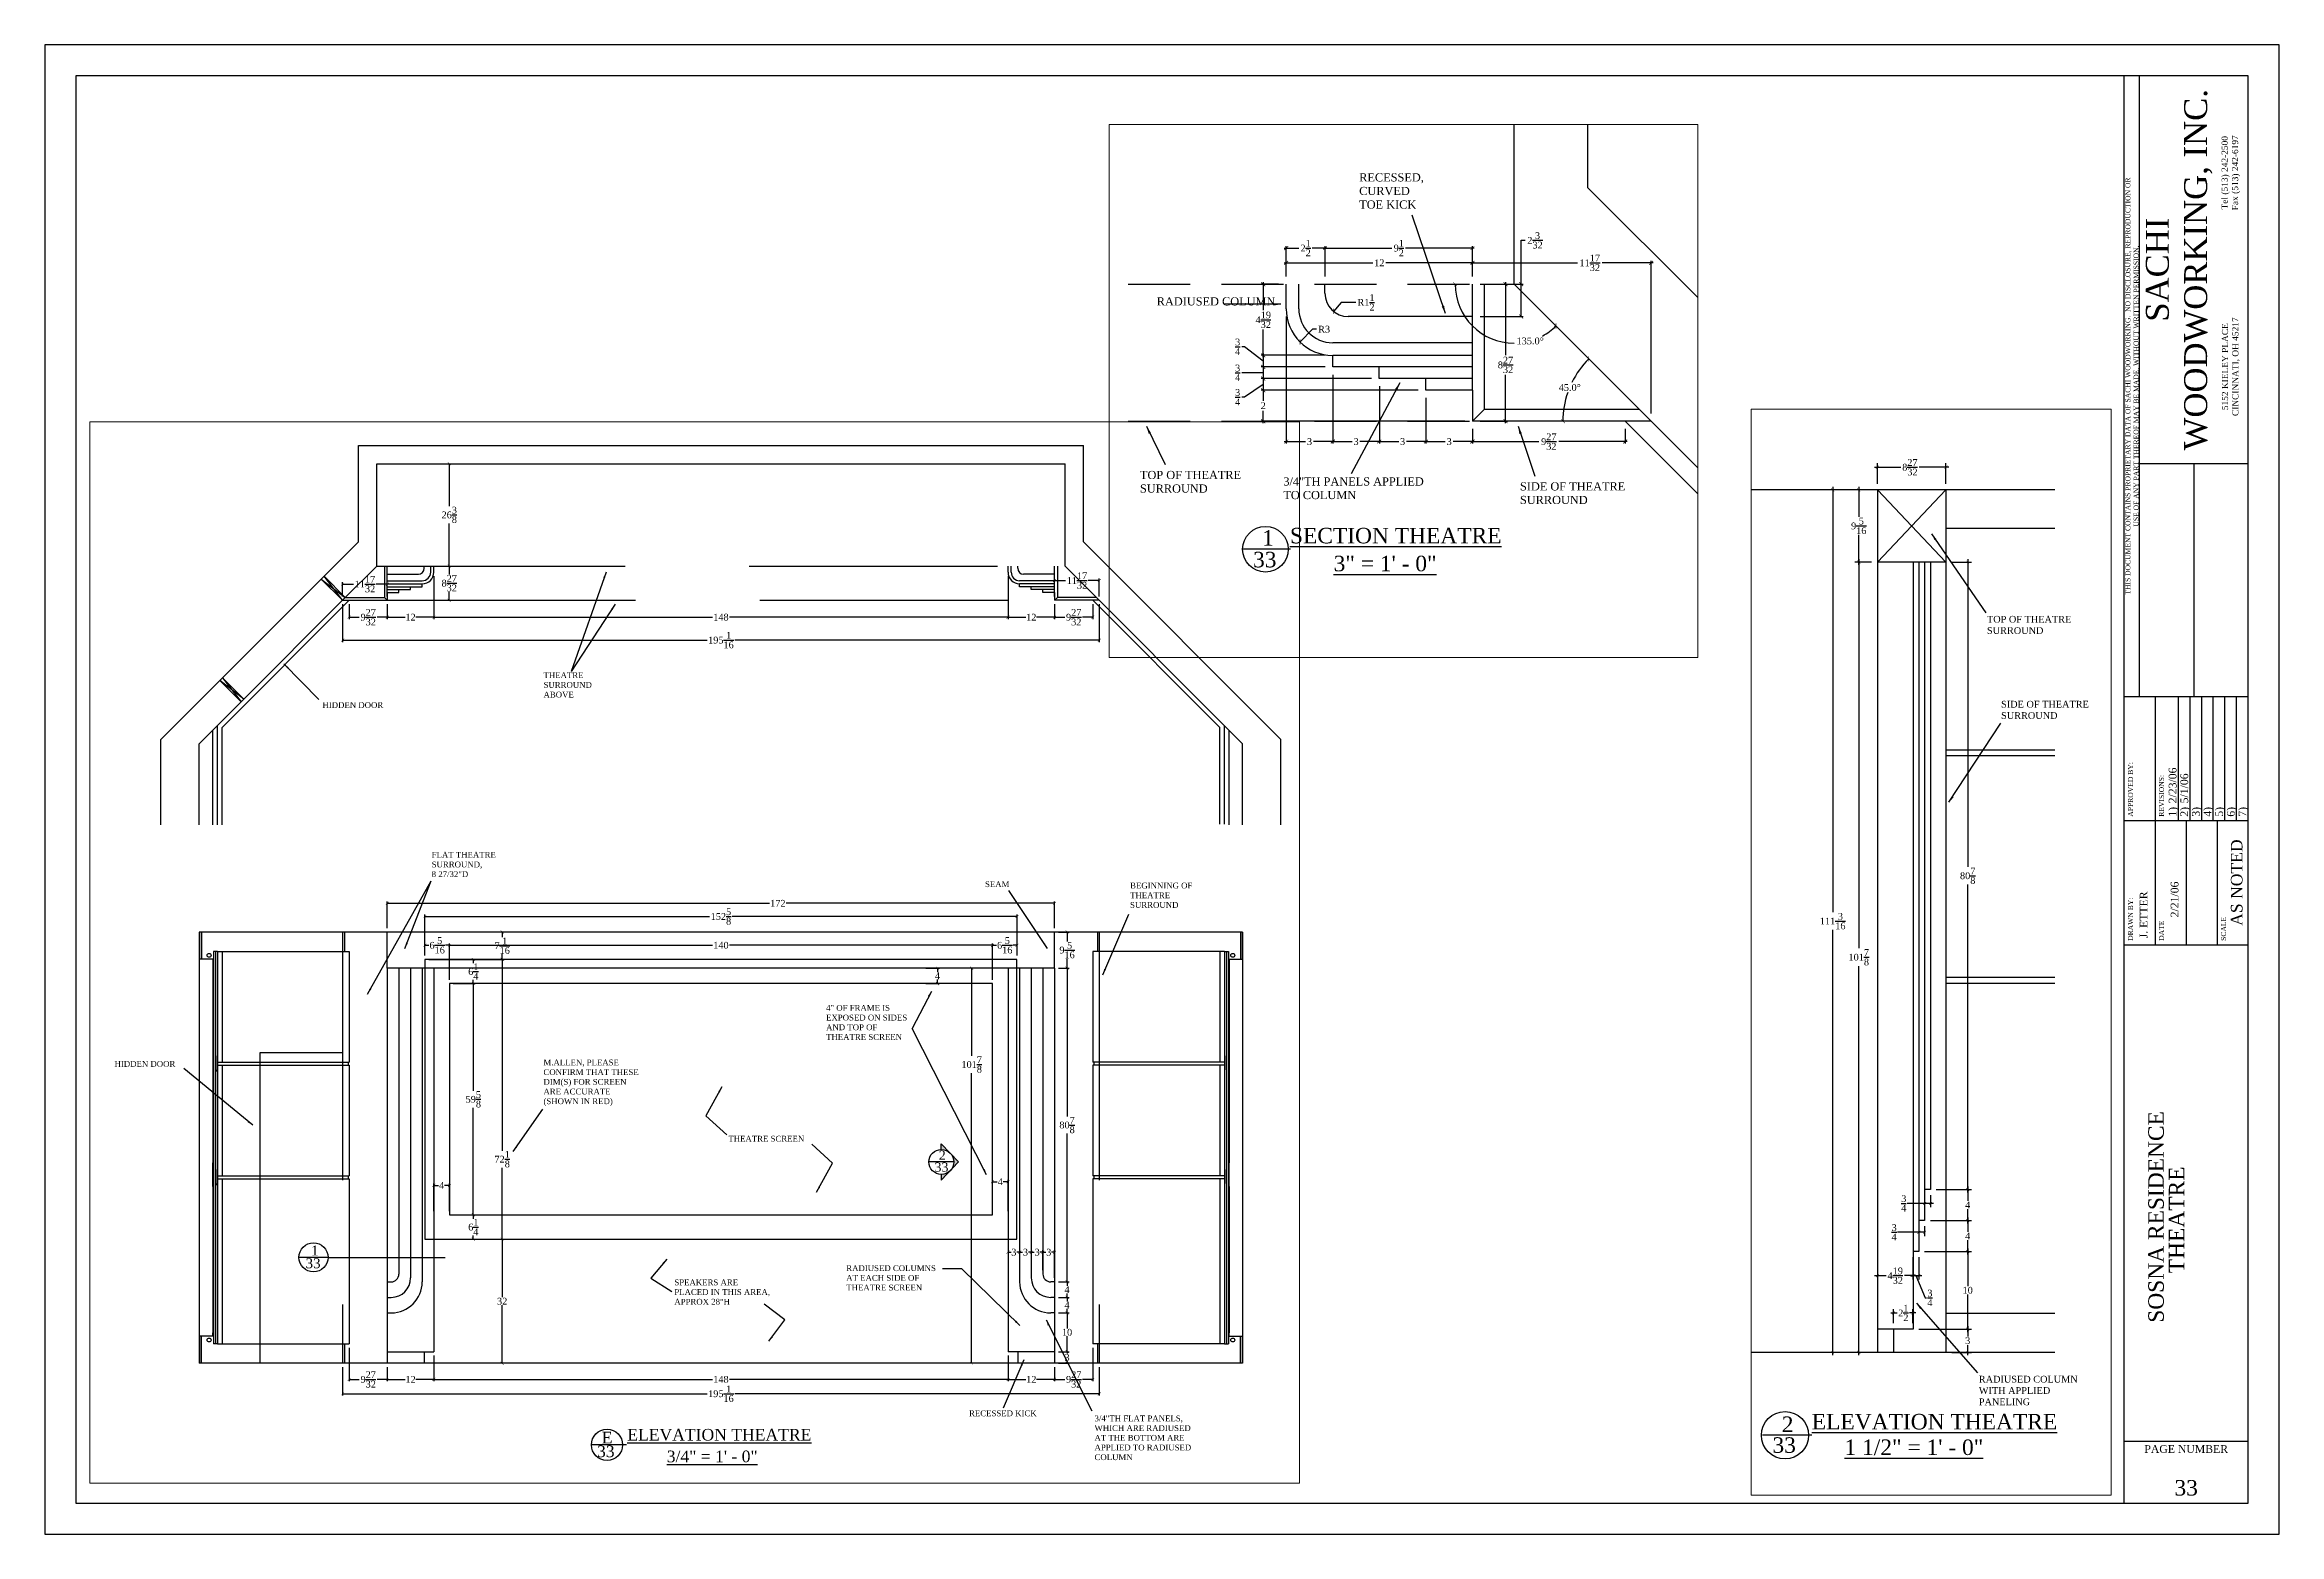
# Paper-space layout 'PAGE 33' of a CAD drawing. Header units: inches. Extents: x -2.6 to 33.4, y 3.4 to 27.4.
# The model-space entities are those that its viewports show. They can reach past a viewport. Long polylines and large blocks are cut down to what shows.
import ezdxf
from ezdxf.enums import TextEntityAlignment as Align

# ---------------------------------------------------------------- set-up
doc = ezdxf.new("R2010")
doc.units = ezdxf.units.IN
doc.header["$MEASUREMENT"] = 0
doc.linetypes.add('HIDDEN', pattern=[0.375, 0.25, -0.125])
for name, color, linetype in [('BORDER-GEOMETRY', 7, 'Continuous'), ('BORDER-TEXT', 7, 'Continuous'), ('PLAN-LINES', 7, 'Continuous'), ('VIEWPORT', 7, 'Continuous')]:
    doc.layers.add(name, color=color, linetype=linetype)
doc.styles.add('BOOKMAN', font='BOOKOS.TTF')
doc.dimstyles.new('SACHI-1-1-2', dxfattribs={"dimtxt": 0.875, "dimasz": 0.375, "dimexe": 0.5, "dimexo": 0.75, "dimgap": 0.09, "dimtad": 0, "dimtih": 1, "dimtoh": 1, "dimdec": 5, "dimzin": 3, "dimdsep": 46, "dimlunit": 5, "dimtxsty": 'BOOKMAN', "dimblk": 'ARCHTICK', "dimcen": 0, "dimdle": 0.375, "dimclrd": 5, "dimclre": 5, "dimclrt": 5, "dimadec": 1, "dimazin": 0, "dimtfac": 1, "dimtdec": 5, "dimtofl": 0, "dimtmove": 0, "dimatfit": 3, "dimfxl": 0, "dimtolj": 1, "dimtzin": 0, "dimarcsym": 0})
doc.dimstyles.new('SACHI-3', dxfattribs={"dimtxt": 0.4375, "dimasz": 0.25, "dimexe": 0.125, "dimexo": 0.5, "dimgap": 0.09, "dimtad": 0, "dimtih": 1, "dimtoh": 1, "dimdec": 5, "dimzin": 3, "dimdsep": 46, "dimlunit": 5, "dimtxsty": 'BOOKMAN', "dimblk": 'ARCHTICK', "dimcen": 0, "dimdle": 0.125, "dimclrd": 5, "dimclre": 5, "dimclrt": 5, "dimadec": 1, "dimazin": 0, "dimtfac": 1, "dimtdec": 5, "dimtofl": 0, "dimtmove": 0, "dimatfit": 3, "dimfxl": 0, "dimtolj": 1, "dimtzin": 0, "dimarcsym": 0})
doc.dimstyles.new('SACHI-3-4', dxfattribs={"dimtxt": 1.75, "dimasz": 0.75, "dimexe": 0.5, "dimexo": 1, "dimgap": 0.09, "dimtad": 0, "dimtih": 1, "dimtoh": 1, "dimdec": 5, "dimzin": 3, "dimdsep": 46, "dimlunit": 5, "dimtxsty": 'BOOKMAN', "dimblk": 'ARCHTICK', "dimcen": 0, "dimclrd": 5, "dimclre": 5, "dimclrt": 5, "dimadec": 1, "dimazin": 0, "dimtfac": 1, "dimtdec": 5, "dimtofl": 0, "dimtmove": 0, "dimatfit": 3, "dimfxl": 0, "dimtolj": 1, "dimtzin": 0, "dimarcsym": 0})

psp = doc.layouts.new('PAGE 33')

msp = doc.modelspace()

# ---------------------------------------------------------------- texts
at = {"attachment_point": 1, "style": 'BOOKMAN'}
for s, insert, char_height, width in [('{\\H1.05x;RECESSED, CURVED TOE KICK}', (6238.692521, 723.668876), 0.5, 4.35689462), ('{\\H1.05x;RADIUSED COLUMN}', (6225.645282, 715.677941), 0.5, 7.49506255), ('{\\H1.05x;TOP OF THEATRE SURROUND}', (6224.563977, 704.490831), 0.5, 10.07072961), ('{\\H1.05x;3/4"TH PANELS APPLIED TO COLUMN}', (6233.804403, 704.072088), 0.5, 9.19428014), ('{\\H1.05x;SIDE OF THEATRE SURROUND}', (6249.052578, 703.755602), 0.5, 10.07072961), ('1', (6232.439549, 700.674248), 1, 53.87060253), ('{\\LSECTION THEATRE}', (6234.229603, 700.819795), 1, 53.87060253), ('33', (6231.851229, 699.274891), 1, 53.87060253), ('{\\L3" = 1\' - 0"}', (6237.043852, 699.021569), 1, 47.13222291), ('2', (6223.797032, 502.734106), 2, 2.23220125), ('{\\LELEVATION THEATRE}', (6227.668381, 503.068639), 2, 53.87060253), ('33', (6222.598087, 500.056155), 2, 2.23220125), ('{\\L1 1/2" = 1\' - 0"}', (6231.882233, 499.771762), 2, 47.13222291), ('{\\LELEVATION THEATRE}', (5943.042647, 494.090111), 3, 108.93518701), ('E', (5936.453729, 493.352761), 3, 3.28446423), ('33', (5935.229829, 489.810476), 3, 3.28446423), ('{\\L3/4" = 1\' - 0"}', (5953.202784, 488.500074), 3, 113.74768701)]:
    msp.add_mtext(s, dxfattribs=dict(at, insert=insert, char_height=char_height, width=width))
at = {"layer": 'PLAN-LINES', "char_height": 2.381384, "width": 1.86519517, "attachment_point": 1, "style": 'BOOKMAN'}
for s, insert in [('2', (6023.323967, 565.836816)), ('33', (6022.22239, 562.761619))]:
    msp.add_mtext(s, dxfattribs=dict(at, insert=insert))
at = {"layer": 'VIEWPORT', "attachment_point": 1, "style": 'BOOKMAN'}
for s, insert, char_height, width in [('THEATRE SURROUND ABOVE', (5921.444692, 689.123125), 1.5, 17.22547933), ('HIDDEN DOOR', (5864.455003, 681.429108), 1.5, 17.22547933), ('FLAT THEATRE SURROUND, \\P8 27/32"D', (5892.608724, 642.844655), 1.5, 18.89598519), ('SEAM', (6035.234234, 635.261322), 1.5, 16.52199818), ('BEGINNING OF THEATRE SURROUND', (6072.638638, 634.905469), 1.5, 16.52199818), ('TOP OF THEATRE SURROUND', (6250.246437, 605.931567), 0.875, 16.52199818), ('4" OF FRAME IS EXPOSED ON SIDES AND TOP OF THEATRE SCREEN', (5994.278341, 603.370303), 1.5, 22.29941785), ('SIDE OF THEATRE SURROUND', (6252.064518, 594.980707), 0.875, 16.52199818), ('M.ALLEN, PLEASE CONFIRM THAT THESE DIM(S) FOR SCREEN ARE ACCURATE\\P(SHOWN IN RED)', (5921.426999, 589.308275), 1.5, 26.39980376), ('HIDDEN DOOR', (5810.87176, 588.921428), 1.5, 21.96934231), ('THEATRE SCREEN', (5969.081472, 569.652873), 1.5, 21.96934231), ('1', (5861.546042, 541.35762), 2.55, 3.35166748), ('33', (5860.123112, 538.067142), 2.55, 3.35166748), ('RADIUSED COLUMNS AT EACH SIDE OF THEATRE SCREEN', (5999.47677, 536.271998), 1.5, 25.54153278), ('SPEAKERS ARE PLACED IN THIS AREA, APPROX 28"H', (5955.161839, 532.621343), 1.5, 24.89289129), ('RADIUSED COLUMN WITH APPLIED PANELING', (6249.194905, 507.981964), 0.875, 15.90858406), ('RECESSED KICK', (6031.123169, 498.859796), 1.5, 21.96934231), ('3/4"TH FLAT PANELS, WHICH ARE RADIUSED AT THE BOTTOM ARE APPLIED TO RADIUSED COLUMN', (6063.470389, 497.549144), 1.5, 26.08252685)]:
    msp.add_mtext(s, dxfattribs=dict(at, insert=insert, char_height=char_height, width=width))

# ---------------------------------------------------------------- blocks, each defined once
blk = doc.blocks.new('TB-SACHI-2000')
at = {"layer": 'BORDER-GEOMETRY', "color": 7}
for p, q in [((33.5, -23.5), (33.5, -0.5)), ((33.75, -6.75), (35.5, -6.75)), ((34.625, -6.75), (34.625, -10.5)), ((33.5, -10.5), (35.5, -10.5)), ((34, -10.5), (34, -14.5)), ((34.375, -12.5), (34.375, -10.5)), ((34.562, -12.5), (34.562, -10.5)), ((34.75, -12.5), (34.75, -10.5)), ((34.937, -12.5), (34.937, -10.5)), ((35.125, -12.5), (35.125, -10.5)), ((33.5, -12.5), (35.5, -12.5)), ((34.5, -12.5), (34.5, -14.5)), ((35, -12.5), (35, -14.5)), ((33.5, -14.5), (35.5, -14.5)), ((33.5, -22.5), (35.5, -22.5))]:
    blk.add_line(p, q, dxfattribs=at)
at = {"layer": 'BORDER-GEOMETRY'}
for p, q in [((33.75, -10.5), (33.75, -0.5)), ((35.312, -12.5), (35.312, -10.5))]:
    blk.add_line(p, q, dxfattribs=at)
at = {"layer": 'BORDER-GEOMETRY', "color": 254}
blk.add_lwpolyline([(0, -24), (36, -24), (36, 0), (0, 0)], close=True, dxfattribs=at)
at = {"layer": 'BORDER-GEOMETRY', "color": 7}
blk.add_lwpolyline([(0.5, -23.5), (35.5, -23.5), (35.5, -0.5), (0.5, -0.5)], close=True, dxfattribs=at)
at = {"layer": 'BORDER-TEXT', "color": 7, "style": 'BOOKMAN'}
for s, height, p in [('APPROVED BY:', 0.08, (33.603, -12.438)), ('REVISIONS:', 0.08, (34.102, -12.438)), ('1)', 0.125, (34.281, -12.438)), ('2)', 0.125, (34.469, -12.438)), ('3)', 0.125, (34.656, -12.438)), ('4)', 0.125, (34.844, -12.438)), ('5)', 0.125, (35.031, -12.438)), ('6)', 0.125, (35.219, -12.438)), ('DRAWN BY:', 0.08, (33.603, -14.438)), ('DATE', 0.08, (34.102, -14.438)), ('SCALE', 0.08, (35.102, -14.438))]:
    blk.add_text(s, height=height, rotation=90, dxfattribs=at).set_placement(p, align=Align.MIDDLE_LEFT)
at = {"layer": 'BORDER-TEXT', "color": 250, "style": 'BOOKMAN'}
blk.add_text('7)', height=0.125, rotation=90, dxfattribs=at).set_placement((35.406, -12.438), align=Align.MIDDLE_LEFT)
at = {"layer": 'BORDER-TEXT', "color": 7, "style": 'BOOKMAN'}
blk.add_text('PAGE NUMBER', height=0.125, dxfattribs=at).set_placement((34.5, -22.625), align=Align.MIDDLE_CENTER)
at = {"layer": 'BORDER-TEXT', "color": 7, "attachment_point": 5, "rotation": 90, "style": 'BOOKMAN'}
for s, insert, char_height, width in [('SACHI\\PWOODWORKING, INC.', (34.387, -3.625), 0.37, 6.6641), ('Tel (513) 242-2500\\PFax (513) 242-6197', (35.22, -2.063), 0.1, 2), ('THIS DOCUMENT CONTAINS PROPRIETARY DATA OF SACHI WOODWORKING.  NO DISCLOSURE, REPRODUCTION OR USE OF ANY PART THEREOF MAY BE MADE, WITHOUT WRITTEN PERMISSION.', (33.636, -5.5), 0.08, 6.6641), ('5152 KIELEY PLACE\\PCINCINNATI, OH 45217', (35.22, -5.188), 0.1, 2)]:
    blk.add_mtext(s, dxfattribs=dict(at, insert=insert, char_height=char_height, width=width))
at = {"layer": 'BORDER-TEXT', "color": 7, "style": 'BOOKMAN'}
for tag, height, p in [('AUX-1-TITLE1', 0.125, (34.014, -8.625)), ('AUX-1-TITLE2', 0.125, (34.232, -8.625)), ('AUX-1-TITLE3', 0.125, (34.451, -8.625)), ('AUX-2-TITLE1', 0.125, (34.889, -8.625)), ('AUX-2-TITLE2', 0.125, (35.107, -8.625)), ('AUX-2-TITLE3', 0.125, (35.326, -8.625)), ('DRAWN-DATE', 0.125, (34.312, -13.772)), ('SCALE', 0.188, (35.312, -13.5)), ('PROJECT-1-TITLE1', 0.25, (34.014, -19.5)), ('PROJECT-1-TITLE2', 0.25, (34.345, -19.5)), ('PROJECT-1-TITLE1', 0.125, (34.669, -19.5)), ('PROJECT-1-TITLE2', 0.125, (34.886, -19.5)), ('PROJECT-1-TITLE3', 0.125, (35.104, -19.5)), ('PROJECT-1-TITLE4', 0.125, (35.321, -19.5)), ('PROJECT', 0.125, (33.705, -19.5))]:
    blk.add_attdef(tag, text='', height=height, rotation=90, dxfattribs=at).set_placement(p, align=Align.MIDDLE_CENTER)
for tag, height, p in [('TITLE-AUX-1', 0.08, (33.83, -10.47)), ('TITLE-AUX-2', 0.08, (34.705, -10.47)), ('APPROVED-BY', 0.125, (33.812, -12.397)), ('REV-LINE1', 0.125, (34.281, -12.223)), ('REV-LINE2', 0.125, (34.469, -12.223)), ('REV-LINE3', 0.125, (34.656, -12.223)), ('REV-LINE4', 0.125, (34.844, -12.223)), ('REV-LINE5', 0.125, (35.031, -12.223)), ('REV-LINE6', 0.125, (35.219, -12.223)), ('DRAWN-BY', 0.125, (33.812, -14.397)), ('SPARE-1-TITLE', 0.08, (34.602, -14.438)), ('SPARE-1', 0.125, (34.812, -14.397))]:
    blk.add_attdef(tag, text='', height=height, rotation=90, dxfattribs=at).set_placement(p, align=Align.MIDDLE_LEFT)
at = {"layer": 'BORDER-TEXT', "color": 250, "style": 'BOOKMAN'}
blk.add_attdef('REV-LINE7', text='', height=0.125, rotation=90, dxfattribs=at).set_placement((35.406, -12.223), align=Align.MIDDLE_LEFT)
at = {"layer": 'BORDER-TEXT', "color": 7, "style": 'BOOKMAN'}
blk.add_attdef('SHEET', text='', height=0.25, dxfattribs=at).set_placement((34.5, -23.25), align=Align.MIDDLE_CENTER)
blk = doc.blocks.new('_ARCHTICK')
at = {"color": 0, "linetype": 'ByBlock', "const_width": 0.15}
blk.add_lwpolyline([(-0.5, -0.5), (0.5, 0.5)], dxfattribs=at)
blk = doc.blocks.new('*D734')
at = {"layer": 'Defpoints', "color": 0}
for p in [(5869.65, 707.69), (6064.7, 707.69), (6064.7, 697.43)]:
    blk.add_point(p, dxfattribs=at)
at = {"layer": 'VIEWPORT', "color": 5, "lineweight": -2}
for p, q in [((5869.65, 706.69), (5869.65, 696.93)), ((6064.7, 706.69), (6064.7, 696.93)), ((5869.65, 697.43), (5963.58, 697.43)), ((6064.7, 697.43), (5970.76, 697.43))]:
    blk.add_line(p, q, dxfattribs=at)
at = {"layer": 'VIEWPORT', "color": 5, "lineweight": -2, "xscale": 0.75, "yscale": 0.75, "zscale": 0.75, "rotation": 180}
blk.add_blockref('_ARCHTICK', (5869.65, 697.43), dxfattribs=at)
at = {"layer": 'VIEWPORT', "color": 5, "lineweight": -2, "xscale": 0.75, "yscale": 0.75, "zscale": 0.75}
blk.add_blockref('_ARCHTICK', (6064.7, 697.43), dxfattribs=at)
at = {"layer": 'VIEWPORT', "color": 5, "insert": (5967.17, 697.43), "char_height": 1.75, "attachment_point": 5, "style": 'BOOKMAN'}
blk.add_mtext('\\A1;195{\\H1.000000x;\\S1/16;}', dxfattribs=at)
blk = doc.blocks.new('*D744')
at = {"layer": 'Defpoints', "color": 0}
for p in [(5871.33, 707.69), (5881.17, 707.69), (5881.17, 703.34)]:
    blk.add_point(p, dxfattribs=at)
at = {"layer": 'VIEWPORT', "color": 5, "lineweight": -2}
for p, q in [((5871.33, 706.69), (5871.33, 702.84)), ((5881.17, 706.69), (5881.17, 702.84)), ((5871.33, 703.34), (5873.95, 703.34)), ((5881.17, 703.34), (5878.55, 703.34))]:
    blk.add_line(p, q, dxfattribs=at)
at = {"layer": 'VIEWPORT', "color": 5, "lineweight": -2, "xscale": 0.75, "yscale": 0.75, "zscale": 0.75, "rotation": 180}
blk.add_blockref('_ARCHTICK', (5871.33, 703.34), dxfattribs=at)
at = {"layer": 'VIEWPORT', "color": 5, "lineweight": -2, "xscale": 0.75, "yscale": 0.75, "zscale": 0.75}
blk.add_blockref('_ARCHTICK', (5881.17, 703.34), dxfattribs=at)
at = {"layer": 'VIEWPORT', "color": 5, "insert": (5876.25, 703.34), "char_height": 1.75, "attachment_point": 5, "style": 'BOOKMAN'}
blk.add_mtext('\\A1;9{\\H1.000000x;\\S27/32;}', dxfattribs=at)
blk = doc.blocks.new('*D745')
at = {"layer": 'Defpoints', "color": 0}
for p in [(5881.17, 711.87), (5869.65, 707.69), (5881.17, 707.69)]:
    blk.add_point(p, dxfattribs=at)
at = {"layer": 'VIEWPORT', "color": 5, "lineweight": -2}
for p, q in [((5869.65, 708.69), (5869.65, 712.37)), ((5869.65, 711.87), (5872.5, 711.87)), ((5881.17, 711.87), (5878.31, 711.87)), ((5881.17, 708.69), (5881.17, 712.37))]:
    blk.add_line(p, q, dxfattribs=at)
at = {"layer": 'VIEWPORT', "color": 5, "lineweight": -2, "xscale": 0.75, "yscale": 0.75, "zscale": 0.75, "rotation": 180}
blk.add_blockref('_ARCHTICK', (5869.65, 711.87), dxfattribs=at)
at = {"layer": 'VIEWPORT', "color": 5, "lineweight": -2, "xscale": 0.75, "yscale": 0.75, "zscale": 0.75}
blk.add_blockref('_ARCHTICK', (5881.17, 711.87), dxfattribs=at)
at = {"layer": 'VIEWPORT', "color": 5, "insert": (5875.41, 711.87), "char_height": 1.75, "attachment_point": 5, "style": 'BOOKMAN'}
blk.add_mtext('\\A1;11{\\H1.000000x;\\S17/32;}', dxfattribs=at)
blk = doc.blocks.new('*D746')
at = {"layer": 'Defpoints', "color": 0}
for p in [(5893.17, 714.94), (5881.17, 707.69), (5893.17, 703.34)]:
    blk.add_point(p, dxfattribs=at)
at = {"layer": 'VIEWPORT', "color": 5, "lineweight": -2}
for p, q in [((5893.17, 713.94), (5893.17, 702.84)), ((5881.17, 706.69), (5881.17, 702.84)), ((5881.17, 703.34), (5885.8, 703.34)), ((5893.17, 703.34), (5888.55, 703.34))]:
    blk.add_line(p, q, dxfattribs=at)
at = {"layer": 'VIEWPORT', "color": 5, "lineweight": -2, "xscale": 0.75, "yscale": 0.75, "zscale": 0.75, "rotation": 180}
blk.add_blockref('_ARCHTICK', (5881.17, 703.34), dxfattribs=at)
at = {"layer": 'VIEWPORT', "color": 5, "lineweight": -2, "xscale": 0.75, "yscale": 0.75, "zscale": 0.75}
blk.add_blockref('_ARCHTICK', (5893.17, 703.34), dxfattribs=at)
at = {"layer": 'VIEWPORT', "color": 5, "insert": (5887.17, 703.34), "char_height": 1.75, "attachment_point": 5, "style": 'BOOKMAN'}
blk.add_mtext('\\A1;12', dxfattribs=at)
blk = doc.blocks.new('*D747')
at = {"layer": 'Defpoints', "color": 0}
for p in [(5893.17, 714.94), (6041.17, 714.94), (6041.17, 703.34)]:
    blk.add_point(p, dxfattribs=at)
at = {"layer": 'VIEWPORT', "color": 5, "lineweight": -2}
for p, q in [((5893.17, 713.94), (5893.17, 702.84)), ((6041.17, 713.94), (6041.17, 702.84)), ((5893.17, 703.34), (5964.98, 703.34)), ((6041.17, 703.34), (5969.37, 703.34))]:
    blk.add_line(p, q, dxfattribs=at)
at = {"layer": 'VIEWPORT', "color": 5, "lineweight": -2, "xscale": 0.75, "yscale": 0.75, "zscale": 0.75, "rotation": 180}
blk.add_blockref('_ARCHTICK', (5893.17, 703.34), dxfattribs=at)
at = {"layer": 'VIEWPORT', "color": 5, "lineweight": -2, "xscale": 0.75, "yscale": 0.75, "zscale": 0.75}
blk.add_blockref('_ARCHTICK', (6041.17, 703.34), dxfattribs=at)
at = {"layer": 'VIEWPORT', "color": 5, "insert": (5967.17, 703.34), "char_height": 1.75, "attachment_point": 5, "style": 'BOOKMAN'}
blk.add_mtext('\\A1;148', dxfattribs=at)
blk = doc.blocks.new('*D748')
at = {"layer": 'Defpoints', "color": 0}
for p in [(6041.17, 714.94), (6053.17, 707.69), (6053.17, 703.34)]:
    blk.add_point(p, dxfattribs=at)
at = {"layer": 'VIEWPORT', "color": 5, "lineweight": -2}
for p, q in [((6041.17, 713.94), (6041.17, 702.84)), ((6053.17, 706.69), (6053.17, 702.84)), ((6041.17, 703.34), (6045.8, 703.34)), ((6053.17, 703.34), (6048.55, 703.34))]:
    blk.add_line(p, q, dxfattribs=at)
at = {"layer": 'VIEWPORT', "color": 5, "lineweight": -2, "xscale": 0.75, "yscale": 0.75, "zscale": 0.75, "rotation": 180}
blk.add_blockref('_ARCHTICK', (6041.17, 703.34), dxfattribs=at)
at = {"layer": 'VIEWPORT', "color": 5, "lineweight": -2, "xscale": 0.75, "yscale": 0.75, "zscale": 0.75}
blk.add_blockref('_ARCHTICK', (6053.17, 703.34), dxfattribs=at)
at = {"layer": 'VIEWPORT', "color": 5, "insert": (6047.17, 703.34), "char_height": 1.75, "attachment_point": 5, "style": 'BOOKMAN'}
blk.add_mtext('\\A1;12', dxfattribs=at)
blk = doc.blocks.new('*D749')
at = {"layer": 'Defpoints', "color": 0}
for p in [(6053.17, 707.69), (6063.02, 707.69), (6063.02, 703.34)]:
    blk.add_point(p, dxfattribs=at)
at = {"layer": 'VIEWPORT', "color": 5, "lineweight": -2}
for p, q in [((6053.17, 706.69), (6053.17, 702.84)), ((6063.02, 706.69), (6063.02, 702.84)), ((6053.17, 703.34), (6055.8, 703.34)), ((6063.02, 703.34), (6060.4, 703.34))]:
    blk.add_line(p, q, dxfattribs=at)
at = {"layer": 'VIEWPORT', "color": 5, "lineweight": -2, "xscale": 0.75, "yscale": 0.75, "zscale": 0.75, "rotation": 180}
blk.add_blockref('_ARCHTICK', (6053.17, 703.34), dxfattribs=at)
at = {"layer": 'VIEWPORT', "color": 5, "lineweight": -2, "xscale": 0.75, "yscale": 0.75, "zscale": 0.75}
blk.add_blockref('_ARCHTICK', (6063.02, 703.34), dxfattribs=at)
at = {"layer": 'VIEWPORT', "color": 5, "insert": (6058.1, 703.34), "char_height": 1.75, "attachment_point": 5, "style": 'BOOKMAN'}
blk.add_mtext('\\A1;9{\\H1.000000x;\\S27/32;}', dxfattribs=at)
blk = doc.blocks.new('*D750')
at = {"layer": 'Defpoints', "color": 0}
for p in [(6064.7, 712.79), (6053.17, 707.69), (6064.7, 707.69)]:
    blk.add_point(p, dxfattribs=at)
at = {"layer": 'VIEWPORT', "color": 5, "lineweight": -2}
for p, q in [((6053.17, 708.69), (6053.17, 713.29)), ((6064.7, 708.69), (6064.7, 713.29)), ((6053.17, 712.79), (6056.03, 712.79)), ((6064.7, 712.79), (6061.84, 712.79))]:
    blk.add_line(p, q, dxfattribs=at)
at = {"layer": 'VIEWPORT', "color": 5, "lineweight": -2, "xscale": 0.75, "yscale": 0.75, "zscale": 0.75, "rotation": 180}
blk.add_blockref('_ARCHTICK', (6053.17, 712.79), dxfattribs=at)
at = {"layer": 'VIEWPORT', "color": 5, "lineweight": -2, "xscale": 0.75, "yscale": 0.75, "zscale": 0.75}
blk.add_blockref('_ARCHTICK', (6064.7, 712.79), dxfattribs=at)
at = {"layer": 'VIEWPORT', "color": 5, "insert": (6058.94, 712.79), "char_height": 1.75, "attachment_point": 5, "style": 'BOOKMAN'}
blk.add_mtext('\\A1;11{\\H1.000000x;\\S17/32;}', dxfattribs=at)
blk = doc.blocks.new('*D751')
at = {"layer": 'Defpoints', "color": 0}
for p in [(5893.47, 716.52), (5881.17, 707.69), (5897.14, 707.69)]:
    blk.add_point(p, dxfattribs=at)
at = {"layer": 'VIEWPORT', "color": 5, "lineweight": -2}
for p, q in [((5894.47, 716.52), (5897.64, 716.52)), ((5897.14, 716.52), (5897.14, 714.36)), ((5897.14, 707.69), (5897.14, 709.85)), ((5882.17, 707.69), (5897.64, 707.69))]:
    blk.add_line(p, q, dxfattribs=at)
at = {"layer": 'VIEWPORT', "color": 5, "lineweight": -2, "xscale": 0.75, "yscale": 0.75, "zscale": 0.75}
for p, rotation in [((5897.14, 716.52), 90), ((5897.14, 707.69), 270)]:
    blk.add_blockref('_ARCHTICK', p, dxfattribs=dict(at, rotation=rotation))
at = {"layer": 'VIEWPORT', "color": 5, "insert": (5897.14, 712.11), "char_height": 1.75, "attachment_point": 5, "style": 'BOOKMAN'}
blk.add_mtext('\\A1;8{\\H1.000000x;\\S27/32;}', dxfattribs=at)
blk = doc.blocks.new('*D752')
at = {"layer": 'Defpoints', "color": 0}
for p in [(5878.49, 742.89), (5897.14, 742.89), (5893.47, 716.52)]:
    blk.add_point(p, dxfattribs=at)
at = {"layer": 'VIEWPORT', "color": 5, "lineweight": -2}
for p, q in [((5879.49, 742.89), (5897.64, 742.89)), ((5897.14, 742.89), (5897.14, 731.93)), ((5897.14, 716.52), (5897.14, 727.48)), ((5894.47, 716.52), (5897.64, 716.52))]:
    blk.add_line(p, q, dxfattribs=at)
at = {"layer": 'VIEWPORT', "color": 5, "lineweight": -2, "xscale": 0.75, "yscale": 0.75, "zscale": 0.75}
for p, rotation in [((5897.14, 742.89), 90), ((5897.14, 716.52), 270)]:
    blk.add_blockref('_ARCHTICK', p, dxfattribs=dict(at, rotation=rotation))
at = {"layer": 'VIEWPORT', "color": 5, "insert": (5897.14, 729.71), "char_height": 1.75, "attachment_point": 5, "style": 'BOOKMAN'}
blk.add_mtext('\\A1;26{\\H1.000000x;\\S3/8;}', dxfattribs=at)
blk = doc.blocks.new('*D753')
at = {"layer": 'Defpoints', "color": 0}
for p in [(5869.65, 511), (6064.7, 511), (6064.7, 503.16)]:
    blk.add_point(p, dxfattribs=at)
at = {"layer": 'VIEWPORT', "color": 5, "lineweight": -2}
for p, q in [((5869.65, 510), (5869.65, 502.66)), ((6064.7, 510), (6064.7, 502.66)), ((5869.65, 503.16), (5963.58, 503.16)), ((6064.7, 503.16), (5970.76, 503.16))]:
    blk.add_line(p, q, dxfattribs=at)
at = {"layer": 'VIEWPORT', "color": 5, "lineweight": -2, "xscale": 0.75, "yscale": 0.75, "zscale": 0.75, "rotation": 180}
blk.add_blockref('_ARCHTICK', (5869.65, 503.16), dxfattribs=at)
at = {"layer": 'VIEWPORT', "color": 5, "lineweight": -2, "xscale": 0.75, "yscale": 0.75, "zscale": 0.75}
blk.add_blockref('_ARCHTICK', (6064.7, 503.16), dxfattribs=at)
at = {"layer": 'VIEWPORT', "color": 5, "insert": (5967.17, 503.16), "char_height": 1.75, "attachment_point": 5, "style": 'BOOKMAN'}
blk.add_mtext('\\A1;195{\\H1.000000x;\\S1/16;}', dxfattribs=at)
blk = doc.blocks.new('*D754')
at = {"layer": 'Defpoints', "color": 0}
for p in [(5871.33, 516), (5881.17, 511), (5881.17, 506.86)]:
    blk.add_point(p, dxfattribs=at)
at = {"layer": 'VIEWPORT', "color": 5, "lineweight": -2}
for p, q in [((5871.33, 515), (5871.33, 506.36)), ((5881.17, 510), (5881.17, 506.36)), ((5871.33, 506.86), (5873.95, 506.86)), ((5881.17, 506.86), (5878.55, 506.86))]:
    blk.add_line(p, q, dxfattribs=at)
at = {"layer": 'VIEWPORT', "color": 5, "lineweight": -2, "xscale": 0.75, "yscale": 0.75, "zscale": 0.75, "rotation": 180}
blk.add_blockref('_ARCHTICK', (5871.33, 506.86), dxfattribs=at)
at = {"layer": 'VIEWPORT', "color": 5, "lineweight": -2, "xscale": 0.75, "yscale": 0.75, "zscale": 0.75}
blk.add_blockref('_ARCHTICK', (5881.17, 506.86), dxfattribs=at)
at = {"layer": 'VIEWPORT', "color": 5, "insert": (5876.25, 506.86), "char_height": 1.75, "attachment_point": 5, "style": 'BOOKMAN'}
blk.add_mtext('\\A1;9{\\H1.000000x;\\S27/32;}', dxfattribs=at)
blk = doc.blocks.new('*D755')
at = {"layer": 'Defpoints', "color": 0}
for p in [(5893.17, 514), (5881.17, 511), (5893.17, 506.86)]:
    blk.add_point(p, dxfattribs=at)
at = {"layer": 'VIEWPORT', "color": 5, "lineweight": -2}
for p, q in [((5893.17, 513), (5893.17, 506.36)), ((5881.17, 510), (5881.17, 506.36)), ((5881.17, 506.86), (5885.8, 506.86)), ((5893.17, 506.86), (5888.55, 506.86))]:
    blk.add_line(p, q, dxfattribs=at)
at = {"layer": 'VIEWPORT', "color": 5, "lineweight": -2, "xscale": 0.75, "yscale": 0.75, "zscale": 0.75, "rotation": 180}
blk.add_blockref('_ARCHTICK', (5881.17, 506.86), dxfattribs=at)
at = {"layer": 'VIEWPORT', "color": 5, "lineweight": -2, "xscale": 0.75, "yscale": 0.75, "zscale": 0.75}
blk.add_blockref('_ARCHTICK', (5893.17, 506.86), dxfattribs=at)
at = {"layer": 'VIEWPORT', "color": 5, "insert": (5887.17, 506.86), "char_height": 1.75, "attachment_point": 5, "style": 'BOOKMAN'}
blk.add_mtext('\\A1;12', dxfattribs=at)
blk = doc.blocks.new('*D756')
at = {"layer": 'Defpoints', "color": 0}
for p in [(5893.17, 514), (6041.17, 514), (6041.17, 506.86)]:
    blk.add_point(p, dxfattribs=at)
at = {"layer": 'VIEWPORT', "color": 5, "lineweight": -2}
for p, q in [((5893.17, 513), (5893.17, 506.36)), ((6041.17, 513), (6041.17, 506.36)), ((5893.17, 506.86), (5964.98, 506.86)), ((6041.17, 506.86), (5969.37, 506.86))]:
    blk.add_line(p, q, dxfattribs=at)
at = {"layer": 'VIEWPORT', "color": 5, "lineweight": -2, "xscale": 0.75, "yscale": 0.75, "zscale": 0.75, "rotation": 180}
blk.add_blockref('_ARCHTICK', (5893.17, 506.86), dxfattribs=at)
at = {"layer": 'VIEWPORT', "color": 5, "lineweight": -2, "xscale": 0.75, "yscale": 0.75, "zscale": 0.75}
blk.add_blockref('_ARCHTICK', (6041.17, 506.86), dxfattribs=at)
at = {"layer": 'VIEWPORT', "color": 5, "insert": (5967.17, 506.86), "char_height": 1.75, "attachment_point": 5, "style": 'BOOKMAN'}
blk.add_mtext('\\A1;148', dxfattribs=at)
blk = doc.blocks.new('*D757')
at = {"layer": 'Defpoints', "color": 0}
for p in [(6041.17, 514), (6053.17, 511), (6053.17, 506.86)]:
    blk.add_point(p, dxfattribs=at)
at = {"layer": 'VIEWPORT', "color": 5, "lineweight": -2}
for p, q in [((6041.17, 513), (6041.17, 506.36)), ((6053.17, 510), (6053.17, 506.36)), ((6041.17, 506.86), (6045.8, 506.86)), ((6053.17, 506.86), (6048.55, 506.86))]:
    blk.add_line(p, q, dxfattribs=at)
at = {"layer": 'VIEWPORT', "color": 5, "lineweight": -2, "xscale": 0.75, "yscale": 0.75, "zscale": 0.75, "rotation": 180}
blk.add_blockref('_ARCHTICK', (6041.17, 506.86), dxfattribs=at)
at = {"layer": 'VIEWPORT', "color": 5, "lineweight": -2, "xscale": 0.75, "yscale": 0.75, "zscale": 0.75}
blk.add_blockref('_ARCHTICK', (6053.17, 506.86), dxfattribs=at)
at = {"layer": 'VIEWPORT', "color": 5, "insert": (6047.17, 506.86), "char_height": 1.75, "attachment_point": 5, "style": 'BOOKMAN'}
blk.add_mtext('\\A1;12', dxfattribs=at)
blk = doc.blocks.new('*D758')
at = {"layer": 'Defpoints', "color": 0}
for p in [(6063.02, 516), (6053.17, 511), (6063.02, 506.86)]:
    blk.add_point(p, dxfattribs=at)
at = {"layer": 'VIEWPORT', "color": 5, "lineweight": -2}
for p, q in [((6063.02, 515), (6063.02, 506.36)), ((6053.17, 510), (6053.17, 506.36)), ((6053.17, 506.86), (6055.8, 506.86)), ((6063.02, 506.86), (6060.4, 506.86))]:
    blk.add_line(p, q, dxfattribs=at)
at = {"layer": 'VIEWPORT', "color": 5, "lineweight": -2, "xscale": 0.75, "yscale": 0.75, "zscale": 0.75, "rotation": 180}
blk.add_blockref('_ARCHTICK', (6053.17, 506.86), dxfattribs=at)
at = {"layer": 'VIEWPORT', "color": 5, "lineweight": -2, "xscale": 0.75, "yscale": 0.75, "zscale": 0.75}
blk.add_blockref('_ARCHTICK', (6063.02, 506.86), dxfattribs=at)
at = {"layer": 'VIEWPORT', "color": 5, "insert": (6058.1, 506.86), "char_height": 1.75, "attachment_point": 5, "style": 'BOOKMAN'}
blk.add_mtext('\\A1;9{\\H1.000000x;\\S27/32;}', dxfattribs=at)
blk = doc.blocks.new('*D759')
at = {"layer": 'Defpoints', "color": 0}
for p in [(6037.17, 618.76), (5897.17, 608.87), (6037.17, 608.87)]:
    blk.add_point(p, dxfattribs=at)
at = {"layer": 'VIEWPORT', "color": 1, "lineweight": -2}
for p, q in [((5897.17, 609.87), (5897.17, 619.26)), ((6037.17, 609.87), (6037.17, 619.26)), ((5897.17, 618.76), (5964.97, 618.76)), ((6037.17, 618.76), (5969.37, 618.76))]:
    blk.add_line(p, q, dxfattribs=at)
at = {"layer": 'VIEWPORT', "color": 1, "lineweight": -2, "xscale": 0.75, "yscale": 0.75, "zscale": 0.75, "rotation": 180}
blk.add_blockref('_ARCHTICK', (5897.17, 618.76), dxfattribs=at)
at = {"layer": 'VIEWPORT', "color": 1, "lineweight": -2, "xscale": 0.75, "yscale": 0.75, "zscale": 0.75}
blk.add_blockref('_ARCHTICK', (6037.17, 618.76), dxfattribs=at)
at = {"layer": 'VIEWPORT', "color": 1, "insert": (5967.17, 618.76), "char_height": 1.75, "attachment_point": 5, "style": 'BOOKMAN'}
blk.add_mtext('\\A1;140', dxfattribs=at)
blk = doc.blocks.new('*D760')
at = {"layer": 'Defpoints', "color": 0}
for p in [(5890.86, 618.76), (5890.86, 615.12), (5897.17, 608.87)]:
    blk.add_point(p, dxfattribs=at)
at = {"layer": 'VIEWPORT', "color": 1, "lineweight": -2}
for p, q in [((5890.86, 616.12), (5890.86, 619.26)), ((5897.17, 609.87), (5897.17, 619.26)), ((5890.86, 618.76), (5891.89, 618.76)), ((5897.17, 618.76), (5896.14, 618.76))]:
    blk.add_line(p, q, dxfattribs=at)
at = {"layer": 'VIEWPORT', "color": 1, "lineweight": -2, "xscale": 0.75, "yscale": 0.75, "zscale": 0.75, "rotation": 180}
blk.add_blockref('_ARCHTICK', (5890.86, 618.76), dxfattribs=at)
at = {"layer": 'VIEWPORT', "color": 1, "lineweight": -2, "xscale": 0.75, "yscale": 0.75, "zscale": 0.75}
blk.add_blockref('_ARCHTICK', (5897.17, 618.76), dxfattribs=at)
at = {"layer": 'VIEWPORT', "color": 1, "insert": (5894.02, 618.76), "char_height": 1.75, "attachment_point": 5, "style": 'BOOKMAN'}
blk.add_mtext('\\A1;6{\\H1.000000x;\\S5/16;}', dxfattribs=at)
blk = doc.blocks.new('*D761')
at = {"layer": 'Defpoints', "color": 0}
for p in [(6043.49, 618.76), (6043.49, 615.12), (6037.17, 608.87)]:
    blk.add_point(p, dxfattribs=at)
at = {"layer": 'VIEWPORT', "color": 1, "lineweight": -2}
for p, q in [((6037.17, 609.87), (6037.17, 619.26)), ((6043.49, 616.12), (6043.49, 619.26)), ((6037.17, 618.76), (6038.2, 618.76)), ((6043.49, 618.76), (6042.46, 618.76))]:
    blk.add_line(p, q, dxfattribs=at)
at = {"layer": 'VIEWPORT', "color": 1, "lineweight": -2, "xscale": 0.75, "yscale": 0.75, "zscale": 0.75, "rotation": 180}
blk.add_blockref('_ARCHTICK', (6037.17, 618.76), dxfattribs=at)
at = {"layer": 'VIEWPORT', "color": 1, "lineweight": -2, "xscale": 0.75, "yscale": 0.75, "zscale": 0.75}
blk.add_blockref('_ARCHTICK', (6043.49, 618.76), dxfattribs=at)
at = {"layer": 'VIEWPORT', "color": 1, "insert": (6040.33, 618.76), "char_height": 1.75, "attachment_point": 5, "style": 'BOOKMAN'}
blk.add_mtext('\\A1;6{\\H1.000000x;\\S5/16;}', dxfattribs=at)
blk = doc.blocks.new('*D762')
at = {"layer": 'Defpoints', "color": 0}
for p in [(6043.49, 626.19), (5890.86, 615.12), (6043.49, 615.12)]:
    blk.add_point(p, dxfattribs=at)
at = {"layer": 'VIEWPORT', "color": 1, "lineweight": -2}
for p, q in [((5890.86, 616.12), (5890.86, 626.69)), ((6043.49, 616.12), (6043.49, 626.69)), ((5890.86, 626.19), (5964.25, 626.19)), ((6043.49, 626.19), (5970.09, 626.19))]:
    blk.add_line(p, q, dxfattribs=at)
at = {"layer": 'VIEWPORT', "color": 1, "lineweight": -2, "xscale": 0.75, "yscale": 0.75, "zscale": 0.75, "rotation": 180}
blk.add_blockref('_ARCHTICK', (5890.86, 626.19), dxfattribs=at)
at = {"layer": 'VIEWPORT', "color": 1, "lineweight": -2, "xscale": 0.75, "yscale": 0.75, "zscale": 0.75}
blk.add_blockref('_ARCHTICK', (6043.49, 626.19), dxfattribs=at)
at = {"layer": 'VIEWPORT', "color": 1, "insert": (5967.17, 626.19), "char_height": 1.75, "attachment_point": 5, "style": 'BOOKMAN'}
blk.add_mtext('\\A1;152{\\H1.000000x;\\S5/8;}', dxfattribs=at)
blk = doc.blocks.new('*D763')
at = {"layer": 'Defpoints', "color": 0}
for p in [(5897.17, 608.87), (5897.17, 549.25), (5903.34, 549.25)]:
    blk.add_point(p, dxfattribs=at)
at = {"layer": 'VIEWPORT', "color": 1, "lineweight": -2}
for p, q in [((5898.17, 608.87), (5903.84, 608.87)), ((5903.34, 608.87), (5903.34, 581.28)), ((5903.34, 549.25), (5903.34, 576.84)), ((5898.17, 549.25), (5903.84, 549.25))]:
    blk.add_line(p, q, dxfattribs=at)
at = {"layer": 'VIEWPORT', "color": 1, "lineweight": -2, "xscale": 0.75, "yscale": 0.75, "zscale": 0.75}
for p, rotation in [((5903.34, 608.87), 90), ((5903.34, 549.25), 270)]:
    blk.add_blockref('_ARCHTICK', p, dxfattribs=dict(at, rotation=rotation))
at = {"layer": 'VIEWPORT', "color": 1, "insert": (5903.34, 579.06), "char_height": 1.75, "attachment_point": 5, "style": 'BOOKMAN'}
blk.add_mtext('\\A1;59{\\H1.000000x;\\S5/8;}', dxfattribs=at)
blk = doc.blocks.new('*D764')
at = {"layer": 'Defpoints', "color": 0}
for p in [(5897.17, 549.25), (5890.86, 543), (5903.34, 543)]:
    blk.add_point(p, dxfattribs=at)
at = {"layer": 'VIEWPORT', "color": 1, "lineweight": -2}
for p, q in [((5898.17, 549.25), (5903.84, 549.25)), ((5903.34, 549.25), (5903.34, 548.27)), ((5891.86, 543), (5903.84, 543)), ((5903.34, 543), (5903.34, 543.98))]:
    blk.add_line(p, q, dxfattribs=at)
at = {"layer": 'VIEWPORT', "color": 1, "lineweight": -2, "xscale": 0.75, "yscale": 0.75, "zscale": 0.75}
for p, rotation in [((5903.34, 549.25), 90), ((5903.34, 543), 270)]:
    blk.add_blockref('_ARCHTICK', p, dxfattribs=dict(at, rotation=rotation))
at = {"layer": 'VIEWPORT', "color": 1, "insert": (5903.34, 546.12), "char_height": 1.75, "attachment_point": 5, "style": 'BOOKMAN'}
blk.add_mtext('\\A1;6{\\H1.000000x;\\S1/4;}', dxfattribs=at)
blk = doc.blocks.new('*D765')
at = {"layer": 'Defpoints', "color": 0}
for p in [(5890.86, 615.12), (5903.34, 615.12), (5897.17, 608.87)]:
    blk.add_point(p, dxfattribs=at)
at = {"layer": 'VIEWPORT', "color": 1, "lineweight": -2}
for p, q in [((5891.86, 615.12), (5903.84, 615.12)), ((5903.34, 615.12), (5903.34, 614.14)), ((5903.34, 608.87), (5903.34, 609.85)), ((5898.17, 608.87), (5903.84, 608.87))]:
    blk.add_line(p, q, dxfattribs=at)
at = {"layer": 'VIEWPORT', "color": 1, "lineweight": -2, "xscale": 0.75, "yscale": 0.75, "zscale": 0.75}
for p, rotation in [((5903.34, 615.12), 90), ((5903.34, 608.87), 270)]:
    blk.add_blockref('_ARCHTICK', p, dxfattribs=dict(at, rotation=rotation))
at = {"layer": 'VIEWPORT', "color": 1, "insert": (5903.34, 612), "char_height": 1.75, "attachment_point": 5, "style": 'BOOKMAN'}
blk.add_mtext('\\A1;6{\\H1.000000x;\\S1/4;}', dxfattribs=at)
blk = doc.blocks.new('*D766')
at = {"layer": 'Defpoints', "color": 0}
for p in [(5890.86, 615.12), (5890.86, 543), (5910.78, 543)]:
    blk.add_point(p, dxfattribs=at)
at = {"layer": 'VIEWPORT', "color": 1, "lineweight": -2}
for p, q in [((5891.86, 615.12), (5911.28, 615.12)), ((5910.78, 615.12), (5910.78, 565.81)), ((5910.78, 543), (5910.78, 561.42)), ((5891.86, 543), (5911.28, 543))]:
    blk.add_line(p, q, dxfattribs=at)
at = {"layer": 'VIEWPORT', "color": 1, "lineweight": -2, "xscale": 0.75, "yscale": 0.75, "zscale": 0.75}
for p, rotation in [((5910.78, 615.12), 90), ((5910.78, 543), 270)]:
    blk.add_blockref('_ARCHTICK', p, dxfattribs=dict(at, rotation=rotation))
at = {"layer": 'VIEWPORT', "color": 1, "insert": (5910.78, 563.62), "char_height": 1.75, "attachment_point": 5, "style": 'BOOKMAN'}
blk.add_mtext('\\A1;72{\\H1.000000x;\\S1/8;}', dxfattribs=at)
blk = doc.blocks.new('*D767')
at = {"layer": 'Defpoints', "color": 0}
for p in [(5890.86, 543), (5910.78, 511), (5918.79, 511)]:
    blk.add_point(p, dxfattribs=at)
at = {"layer": 'VIEWPORT', "color": 5, "lineweight": -2}
for p, q in [((5891.86, 543), (5911.28, 543)), ((5910.78, 543), (5910.78, 528.01)), ((5910.78, 511), (5910.78, 525.99)), ((5917.79, 511), (5910.28, 511))]:
    blk.add_line(p, q, dxfattribs=at)
at = {"layer": 'VIEWPORT', "color": 5, "lineweight": -2, "xscale": 0.75, "yscale": 0.75, "zscale": 0.75}
for p, rotation in [((5910.78, 543), 90), ((5910.78, 511), 270)]:
    blk.add_blockref('_ARCHTICK', p, dxfattribs=dict(at, rotation=rotation))
at = {"layer": 'VIEWPORT', "color": 5, "insert": (5910.78, 527), "char_height": 1.75, "attachment_point": 5, "style": 'BOOKMAN'}
blk.add_mtext('\\A1;32', dxfattribs=at)
blk = doc.blocks.new('*D768')
at = {"layer": 'Defpoints', "color": 0}
for p in [(5910.78, 622.18), (5918.79, 622.18), (5890.86, 615.12)]:
    blk.add_point(p, dxfattribs=at)
at = {"layer": 'VIEWPORT', "color": 5, "lineweight": -2}
for p, q in [((5917.79, 622.18), (5910.28, 622.18)), ((5910.78, 622.18), (5910.78, 620.82)), ((5910.78, 615.12), (5910.78, 616.49)), ((5891.86, 615.12), (5911.28, 615.12))]:
    blk.add_line(p, q, dxfattribs=at)
at = {"layer": 'VIEWPORT', "color": 5, "lineweight": -2, "xscale": 0.75, "yscale": 0.75, "zscale": 0.75}
for p, rotation in [((5910.78, 622.18), 90), ((5910.78, 615.12), 270)]:
    blk.add_blockref('_ARCHTICK', p, dxfattribs=dict(at, rotation=rotation))
at = {"layer": 'VIEWPORT', "color": 5, "insert": (5910.78, 618.65), "char_height": 1.75, "attachment_point": 5, "style": 'BOOKMAN'}
blk.add_mtext('\\A1;7{\\H1.000000x;\\S1/16;}', dxfattribs=at)
blk = doc.blocks.new('*D769')
at = {"layer": 'Defpoints', "color": 0}
for p in [(6041.17, 557.8), (6037.17, 549.25), (6041.17, 549.25)]:
    blk.add_point(p, dxfattribs=at)
at = {"layer": 'VIEWPORT', "color": 5, "lineweight": -2}
for p, q in [((6037.17, 550.25), (6037.17, 558.3)), ((6037.17, 557.8), (6038.4, 557.8)), ((6041.17, 557.8), (6039.94, 557.8)), ((6041.17, 550.25), (6041.17, 558.3))]:
    blk.add_line(p, q, dxfattribs=at)
at = {"layer": 'VIEWPORT', "color": 5, "lineweight": -2, "xscale": 0.75, "yscale": 0.75, "zscale": 0.75, "rotation": 180}
blk.add_blockref('_ARCHTICK', (6037.17, 557.8), dxfattribs=at)
at = {"layer": 'VIEWPORT', "color": 5, "lineweight": -2, "xscale": 0.75, "yscale": 0.75, "zscale": 0.75}
blk.add_blockref('_ARCHTICK', (6041.17, 557.8), dxfattribs=at)
at = {"layer": 'VIEWPORT', "color": 5, "insert": (6039.17, 557.8), "char_height": 1.75, "attachment_point": 5, "style": 'BOOKMAN'}
blk.add_mtext('\\A1;4', dxfattribs=at)
blk = doc.blocks.new('*D770')
at = {"layer": 'Defpoints', "color": 0}
for p in [(5893.17, 556.86), (5893.17, 549.25), (5897.17, 549.25)]:
    blk.add_point(p, dxfattribs=at)
at = {"layer": 'VIEWPORT', "color": 5, "lineweight": -2}
for p, q in [((5893.17, 550.25), (5893.17, 557.36)), ((5897.17, 550.25), (5897.17, 557.36)), ((5893.17, 556.86), (5894.4, 556.86)), ((5897.17, 556.86), (5895.94, 556.86))]:
    blk.add_line(p, q, dxfattribs=at)
at = {"layer": 'VIEWPORT', "color": 5, "lineweight": -2, "xscale": 0.75, "yscale": 0.75, "zscale": 0.75, "rotation": 180}
blk.add_blockref('_ARCHTICK', (5893.17, 556.86), dxfattribs=at)
at = {"layer": 'VIEWPORT', "color": 5, "lineweight": -2, "xscale": 0.75, "yscale": 0.75, "zscale": 0.75}
blk.add_blockref('_ARCHTICK', (5897.17, 556.86), dxfattribs=at)
at = {"layer": 'VIEWPORT', "color": 5, "insert": (5895.17, 556.86), "char_height": 1.75, "attachment_point": 5, "style": 'BOOKMAN'}
blk.add_mtext('\\A1;4', dxfattribs=at)
blk = doc.blocks.new('*D771')
at = {"layer": 'Defpoints', "color": 0}
for p in [(6018.96, 612.87), (6022.98, 612.87), (6018.96, 608.87)]:
    blk.add_point(p, dxfattribs=at)
at = {"layer": 'VIEWPORT', "color": 5, "lineweight": -2}
for p, q in [((6019.96, 612.87), (6023.48, 612.87)), ((6022.98, 612.87), (6022.98, 611.84)), ((6022.98, 608.87), (6022.98, 609.91)), ((6019.96, 608.87), (6023.48, 608.87))]:
    blk.add_line(p, q, dxfattribs=at)
at = {"layer": 'VIEWPORT', "color": 5, "lineweight": -2, "xscale": 0.75, "yscale": 0.75, "zscale": 0.75}
for p, rotation in [((6022.98, 612.87), 90), ((6022.98, 608.87), 270)]:
    blk.add_blockref('_ARCHTICK', p, dxfattribs=dict(at, rotation=rotation))
at = {"layer": 'VIEWPORT', "color": 5, "insert": (6022.98, 610.87), "char_height": 1.75, "attachment_point": 5, "style": 'BOOKMAN'}
blk.add_mtext('\\A1;4', dxfattribs=at)
blk = doc.blocks.new('*D772')
at = {"layer": 'Defpoints', "color": 0}
for p in [(6050.17, 539.64), (6050.17, 534), (6053.17, 532)]:
    blk.add_point(p, dxfattribs=at)
at = {"layer": 'VIEWPORT', "color": 5, "lineweight": -2}
for p, q in [((6050.17, 535), (6050.17, 540.14)), ((6053.17, 533), (6053.17, 540.14)), ((6050.17, 539.64), (6050.94, 539.64)), ((6053.17, 539.64), (6052.41, 539.64))]:
    blk.add_line(p, q, dxfattribs=at)
at = {"layer": 'VIEWPORT', "color": 5, "lineweight": -2, "xscale": 0.75, "yscale": 0.75, "zscale": 0.75, "rotation": 180}
blk.add_blockref('_ARCHTICK', (6050.17, 539.64), dxfattribs=at)
at = {"layer": 'VIEWPORT', "color": 5, "lineweight": -2, "xscale": 0.75, "yscale": 0.75, "zscale": 0.75}
blk.add_blockref('_ARCHTICK', (6053.17, 539.64), dxfattribs=at)
at = {"layer": 'VIEWPORT', "color": 5, "insert": (6051.67, 539.64), "char_height": 1.75, "attachment_point": 5, "style": 'BOOKMAN'}
blk.add_mtext('\\A1;3', dxfattribs=at)
blk = doc.blocks.new('*D773')
at = {"layer": 'Defpoints', "color": 0}
for p in [(6047.17, 539.64), (6047.17, 539.64), (6050.17, 534)]:
    blk.add_point(p, dxfattribs=at)
at = {"layer": 'VIEWPORT', "color": 5, "lineweight": -2}
for p, q in [((6047.17, 540.64), (6047.17, 540.14)), ((6050.17, 535), (6050.17, 540.14)), ((6047.17, 539.64), (6047.94, 539.64)), ((6050.17, 539.64), (6049.41, 539.64))]:
    blk.add_line(p, q, dxfattribs=at)
at = {"layer": 'VIEWPORT', "color": 5, "lineweight": -2, "xscale": 0.75, "yscale": 0.75, "zscale": 0.75, "rotation": 180}
blk.add_blockref('_ARCHTICK', (6047.17, 539.64), dxfattribs=at)
at = {"layer": 'VIEWPORT', "color": 5, "lineweight": -2, "xscale": 0.75, "yscale": 0.75, "zscale": 0.75}
blk.add_blockref('_ARCHTICK', (6050.17, 539.64), dxfattribs=at)
at = {"layer": 'VIEWPORT', "color": 5, "insert": (6048.67, 539.64), "char_height": 1.75, "attachment_point": 5, "style": 'BOOKMAN'}
blk.add_mtext('\\A1;3', dxfattribs=at)
blk = doc.blocks.new('*D774')
at = {"layer": 'Defpoints', "color": 0}
for p in [(6044.17, 539.64), (6044.17, 539.64), (6047.17, 539.64)]:
    blk.add_point(p, dxfattribs=at)
at = {"layer": 'VIEWPORT', "color": 5, "lineweight": -2}
for p, q in [((6044.17, 540.64), (6044.17, 540.14)), ((6047.17, 540.64), (6047.17, 540.14)), ((6044.17, 539.64), (6044.94, 539.64)), ((6047.17, 539.64), (6046.41, 539.64))]:
    blk.add_line(p, q, dxfattribs=at)
at = {"layer": 'VIEWPORT', "color": 5, "lineweight": -2, "xscale": 0.75, "yscale": 0.75, "zscale": 0.75, "rotation": 180}
blk.add_blockref('_ARCHTICK', (6044.17, 539.64), dxfattribs=at)
at = {"layer": 'VIEWPORT', "color": 5, "lineweight": -2, "xscale": 0.75, "yscale": 0.75, "zscale": 0.75}
blk.add_blockref('_ARCHTICK', (6047.17, 539.64), dxfattribs=at)
at = {"layer": 'VIEWPORT', "color": 5, "insert": (6045.67, 539.64), "char_height": 1.75, "attachment_point": 5, "style": 'BOOKMAN'}
blk.add_mtext('\\A1;3', dxfattribs=at)
blk = doc.blocks.new('*D775')
at = {"layer": 'Defpoints', "color": 0}
for p in [(6041.17, 539.64), (6041.17, 539.64), (6044.17, 539.64)]:
    blk.add_point(p, dxfattribs=at)
at = {"layer": 'VIEWPORT', "color": 5, "lineweight": -2}
for p, q in [((6041.17, 540.64), (6041.17, 540.14)), ((6044.17, 540.64), (6044.17, 540.14)), ((6041.17, 539.64), (6041.94, 539.64)), ((6044.17, 539.64), (6043.41, 539.64))]:
    blk.add_line(p, q, dxfattribs=at)
at = {"layer": 'VIEWPORT', "color": 5, "lineweight": -2, "xscale": 0.75, "yscale": 0.75, "zscale": 0.75, "rotation": 180}
blk.add_blockref('_ARCHTICK', (6041.17, 539.64), dxfattribs=at)
at = {"layer": 'VIEWPORT', "color": 5, "lineweight": -2, "xscale": 0.75, "yscale": 0.75, "zscale": 0.75}
blk.add_blockref('_ARCHTICK', (6044.17, 539.64), dxfattribs=at)
at = {"layer": 'VIEWPORT', "color": 5, "insert": (6042.67, 539.64), "char_height": 1.75, "attachment_point": 5, "style": 'BOOKMAN'}
blk.add_mtext('\\A1;3', dxfattribs=at)
blk = doc.blocks.new('*D776')
at = {"layer": 'Defpoints', "color": 0}
for p in [(6053.17, 524), (6053.17, 514), (6056.39, 514)]:
    blk.add_point(p, dxfattribs=at)
at = {"layer": 'VIEWPORT', "color": 5, "lineweight": -2}
for p, q in [((6054.17, 524), (6056.89, 524)), ((6056.39, 524), (6056.39, 519.99)), ((6056.39, 514), (6056.39, 518)), ((6054.17, 514), (6056.89, 514))]:
    blk.add_line(p, q, dxfattribs=at)
at = {"layer": 'VIEWPORT', "color": 5, "lineweight": -2, "xscale": 0.75, "yscale": 0.75, "zscale": 0.75}
for p, rotation in [((6056.39, 524), 90), ((6056.39, 514), 270)]:
    blk.add_blockref('_ARCHTICK', p, dxfattribs=dict(at, rotation=rotation))
at = {"layer": 'VIEWPORT', "color": 5, "insert": (6056.39, 519), "char_height": 1.75, "attachment_point": 5, "style": 'BOOKMAN'}
blk.add_mtext('\\A1;10', dxfattribs=at)
blk = doc.blocks.new('*D777')
at = {"layer": 'Defpoints', "color": 0}
for p in [(6053.17, 528), (6056.39, 528), (6053.17, 524)]:
    blk.add_point(p, dxfattribs=at)
at = {"layer": 'VIEWPORT', "color": 5, "lineweight": -2}
for p, q in [((6054.17, 528), (6056.89, 528)), ((6056.39, 528), (6056.39, 526.96)), ((6056.39, 524), (6056.39, 525.03)), ((6054.17, 524), (6056.89, 524))]:
    blk.add_line(p, q, dxfattribs=at)
at = {"layer": 'VIEWPORT', "color": 5, "lineweight": -2, "xscale": 0.75, "yscale": 0.75, "zscale": 0.75}
for p, rotation in [((6056.39, 528), 90), ((6056.39, 524), 270)]:
    blk.add_blockref('_ARCHTICK', p, dxfattribs=dict(at, rotation=rotation))
at = {"layer": 'VIEWPORT', "color": 5, "insert": (6056.39, 526), "char_height": 1.75, "attachment_point": 5, "style": 'BOOKMAN'}
blk.add_mtext('\\A1;4', dxfattribs=at)
blk = doc.blocks.new('*D778')
at = {"layer": 'Defpoints', "color": 0}
for p in [(6053.17, 532), (6056.39, 532), (6053.17, 528)]:
    blk.add_point(p, dxfattribs=at)
at = {"layer": 'VIEWPORT', "color": 5, "lineweight": -2}
for p, q in [((6054.17, 532), (6056.89, 532)), ((6056.39, 532), (6056.39, 530.96)), ((6056.39, 528), (6056.39, 529.03)), ((6054.17, 528), (6056.89, 528))]:
    blk.add_line(p, q, dxfattribs=at)
at = {"layer": 'VIEWPORT', "color": 5, "lineweight": -2, "xscale": 0.75, "yscale": 0.75, "zscale": 0.75}
for p, rotation in [((6056.39, 532), 90), ((6056.39, 528), 270)]:
    blk.add_blockref('_ARCHTICK', p, dxfattribs=dict(at, rotation=rotation))
at = {"layer": 'VIEWPORT', "color": 5, "insert": (6056.39, 530), "char_height": 1.75, "attachment_point": 5, "style": 'BOOKMAN'}
blk.add_mtext('\\A1;4', dxfattribs=at)
blk = doc.blocks.new('*D779')
at = {"layer": 'Defpoints', "color": 0}
for p in [(6053.17, 612.87), (6056.39, 612.87), (6053.17, 532)]:
    blk.add_point(p, dxfattribs=at)
at = {"layer": 'VIEWPORT', "color": 5, "lineweight": -2}
for p, q in [((6054.17, 612.87), (6056.89, 612.87)), ((6056.39, 612.87), (6056.39, 574.64)), ((6056.39, 532), (6056.39, 570.23)), ((6054.17, 532), (6056.89, 532))]:
    blk.add_line(p, q, dxfattribs=at)
at = {"layer": 'VIEWPORT', "color": 5, "lineweight": -2, "xscale": 0.75, "yscale": 0.75, "zscale": 0.75}
for p, rotation in [((6056.39, 612.87), 90), ((6056.39, 532), 270)]:
    blk.add_blockref('_ARCHTICK', p, dxfattribs=dict(at, rotation=rotation))
at = {"layer": 'VIEWPORT', "color": 5, "insert": (6056.39, 572.43), "char_height": 1.75, "attachment_point": 5, "style": 'BOOKMAN'}
blk.add_mtext('\\A1;80{\\H1.000000x;\\S7/8;}', dxfattribs=at)
blk = doc.blocks.new('*D780')
at = {"layer": 'Defpoints', "color": 0}
for p in [(6053.17, 622.18), (6056.39, 622.18), (6053.17, 612.87)]:
    blk.add_point(p, dxfattribs=at)
at = {"layer": 'VIEWPORT', "color": 5, "lineweight": -2}
for p, q in [((6054.17, 622.18), (6056.89, 622.18)), ((6056.39, 622.18), (6056.39, 619.75)), ((6056.39, 612.87), (6056.39, 615.3)), ((6054.17, 612.87), (6056.89, 612.87))]:
    blk.add_line(p, q, dxfattribs=at)
at = {"layer": 'VIEWPORT', "color": 5, "lineweight": -2, "xscale": 0.75, "yscale": 0.75, "zscale": 0.75}
for p, rotation in [((6056.39, 622.18), 90), ((6056.39, 612.87), 270)]:
    blk.add_blockref('_ARCHTICK', p, dxfattribs=dict(at, rotation=rotation))
at = {"layer": 'VIEWPORT', "color": 5, "insert": (6056.39, 617.53), "char_height": 1.75, "attachment_point": 5, "style": 'BOOKMAN'}
blk.add_mtext('\\A1;9{\\H1.000000x;\\S5/16;}', dxfattribs=at)
blk = doc.blocks.new('*D781')
at = {"layer": 'Defpoints', "color": 0}
for p in [(6053.17, 514), (6053.17, 511), (6056.39, 511)]:
    blk.add_point(p, dxfattribs=at)
at = {"layer": 'VIEWPORT', "color": 5, "lineweight": -2}
for p, q in [((6054.17, 514), (6056.89, 514)), ((6056.39, 514), (6056.39, 513.49)), ((6056.39, 511), (6056.39, 511.5)), ((6054.17, 511), (6056.89, 511))]:
    blk.add_line(p, q, dxfattribs=at)
at = {"layer": 'VIEWPORT', "color": 5, "lineweight": -2, "xscale": 0.75, "yscale": 0.75, "zscale": 0.75}
for p, rotation in [((6056.39, 514), 90), ((6056.39, 511), 270)]:
    blk.add_blockref('_ARCHTICK', p, dxfattribs=dict(at, rotation=rotation))
at = {"layer": 'VIEWPORT', "color": 5, "insert": (6056.39, 512.5), "char_height": 1.75, "attachment_point": 5, "style": 'BOOKMAN'}
blk.add_mtext('\\A1;3', dxfattribs=at)
blk = doc.blocks.new('*D782')
at = {"layer": 'Defpoints', "color": 0}
for p in [(6041.17, 612.87), (6031.8, 511), (6041.17, 511)]:
    blk.add_point(p, dxfattribs=at)
at = {"layer": 'VIEWPORT', "color": 5, "lineweight": -2}
for p, q in [((6040.17, 612.87), (6031.3, 612.87)), ((6031.8, 612.87), (6031.8, 590.24)), ((6031.8, 511), (6031.8, 585.82)), ((6040.17, 511), (6031.3, 511))]:
    blk.add_line(p, q, dxfattribs=at)
at = {"layer": 'VIEWPORT', "color": 5, "lineweight": -2, "xscale": 0.75, "yscale": 0.75, "zscale": 0.75}
for p, rotation in [((6031.8, 612.87), 90), ((6031.8, 511), 270)]:
    blk.add_blockref('_ARCHTICK', p, dxfattribs=dict(at, rotation=rotation))
at = {"layer": 'VIEWPORT', "color": 5, "insert": (6031.8, 588.03), "char_height": 1.75, "attachment_point": 5, "style": 'BOOKMAN'}
blk.add_mtext('\\A1;101{\\H1.000000x;\\S7/8;}', dxfattribs=at)
blk = doc.blocks.new('*D783')
at = {"layer": 'Defpoints', "color": 0}
for p in [(6053.17, 629.59), (5881.17, 622.18), (6053.17, 622.18)]:
    blk.add_point(p, dxfattribs=at)
at = {"layer": 'VIEWPORT', "color": 5, "lineweight": -2}
for p, q in [((5881.17, 623.18), (5881.17, 630.09)), ((5881.17, 629.59), (5979.67, 629.59)), ((6053.17, 629.59), (5984.01, 629.59)), ((6053.17, 623.18), (6053.17, 630.09))]:
    blk.add_line(p, q, dxfattribs=at)
at = {"layer": 'VIEWPORT', "color": 5, "lineweight": -2, "xscale": 0.75, "yscale": 0.75, "zscale": 0.75, "rotation": 180}
blk.add_blockref('_ARCHTICK', (5881.17, 629.59), dxfattribs=at)
at = {"layer": 'VIEWPORT', "color": 5, "lineweight": -2, "xscale": 0.75, "yscale": 0.75, "zscale": 0.75}
blk.add_blockref('_ARCHTICK', (6053.17, 629.59), dxfattribs=at)
at = {"layer": 'VIEWPORT', "color": 5, "insert": (5981.84, 629.59), "char_height": 1.75, "attachment_point": 5, "style": 'BOOKMAN'}
blk.add_mtext('\\A1;172', dxfattribs=at)
blk = doc.blocks.new('*D784')
at = {"layer": 'Defpoints', "color": 0}
for p in [(6245.99, 707.69), (6255.83, 707.69), (6255.83, 706.38)]:
    blk.add_point(p, dxfattribs=at)
at = {"layer": 'VIEWPORT', "color": 5, "lineweight": -2}
for p, q in [((6245.99, 707.19), (6245.99, 706.25)), ((6255.83, 707.19), (6255.83, 706.25)), ((6245.86, 706.38), (6250.27, 706.38)), ((6255.96, 706.38), (6251.55, 706.38))]:
    blk.add_line(p, q, dxfattribs=at)
at = {"layer": 'VIEWPORT', "color": 5, "lineweight": -2, "xscale": 0.25, "yscale": 0.25, "zscale": 0.25, "rotation": 180}
blk.add_blockref('_ARCHTICK', (6245.99, 706.38), dxfattribs=at)
at = {"layer": 'VIEWPORT', "color": 5, "lineweight": -2, "xscale": 0.25, "yscale": 0.25, "zscale": 0.25}
blk.add_blockref('_ARCHTICK', (6255.83, 706.38), dxfattribs=at)
at = {"layer": 'VIEWPORT', "color": 5, "insert": (6250.91, 706.38), "char_height": 0.4375, "attachment_point": 5, "style": 'BOOKMAN'}
blk.add_mtext('\\A1;9{\\H1.000000x;\\S27/32;}', dxfattribs=at)
blk = doc.blocks.new('*D785')
at = {"layer": 'Defpoints', "color": 0}
for p in [(6242.99, 709.69), (6245.99, 707.69), (6242.99, 706.38)]:
    blk.add_point(p, dxfattribs=at)
at = {"layer": 'VIEWPORT', "color": 5, "lineweight": -2}
for p, q in [((6242.99, 709.19), (6242.99, 706.25)), ((6245.99, 707.19), (6245.99, 706.25)), ((6242.86, 706.38), (6244.24, 706.38)), ((6246.11, 706.38), (6244.74, 706.38))]:
    blk.add_line(p, q, dxfattribs=at)
at = {"layer": 'VIEWPORT', "color": 5, "lineweight": -2, "xscale": 0.25, "yscale": 0.25, "zscale": 0.25, "rotation": 180}
blk.add_blockref('_ARCHTICK', (6242.99, 706.38), dxfattribs=at)
at = {"layer": 'VIEWPORT', "color": 5, "lineweight": -2, "xscale": 0.25, "yscale": 0.25, "zscale": 0.25}
blk.add_blockref('_ARCHTICK', (6245.99, 706.38), dxfattribs=at)
at = {"layer": 'VIEWPORT', "color": 5, "insert": (6244.49, 706.38), "char_height": 0.438, "attachment_point": 5, "style": 'BOOKMAN'}
blk.add_mtext('\\A1;3', dxfattribs=at)
blk = doc.blocks.new('*D786')
at = {"layer": 'Defpoints', "color": 0}
for p in [(6239.99, 710.44), (6242.99, 709.69), (6239.99, 706.38)]:
    blk.add_point(p, dxfattribs=at)
at = {"layer": 'VIEWPORT', "color": 5, "lineweight": -2}
for p, q in [((6239.99, 709.94), (6239.99, 706.25)), ((6242.99, 709.19), (6242.99, 706.25)), ((6239.86, 706.38), (6241.24, 706.38)), ((6243.11, 706.38), (6241.74, 706.38))]:
    blk.add_line(p, q, dxfattribs=at)
at = {"layer": 'VIEWPORT', "color": 5, "lineweight": -2, "xscale": 0.25, "yscale": 0.25, "zscale": 0.25, "rotation": 180}
blk.add_blockref('_ARCHTICK', (6239.99, 706.38), dxfattribs=at)
at = {"layer": 'VIEWPORT', "color": 5, "lineweight": -2, "xscale": 0.25, "yscale": 0.25, "zscale": 0.25}
blk.add_blockref('_ARCHTICK', (6242.99, 706.38), dxfattribs=at)
at = {"layer": 'VIEWPORT', "color": 5, "insert": (6241.49, 706.38), "char_height": 0.438, "attachment_point": 5, "style": 'BOOKMAN'}
blk.add_mtext('\\A1;3', dxfattribs=at)
blk = doc.blocks.new('*D787')
at = {"layer": 'Defpoints', "color": 0}
for p in [(6236.99, 711.19), (6239.99, 710.44), (6236.99, 706.38)]:
    blk.add_point(p, dxfattribs=at)
at = {"layer": 'VIEWPORT', "color": 5, "lineweight": -2}
for p, q in [((6236.99, 710.69), (6236.99, 706.25)), ((6239.99, 709.94), (6239.99, 706.25)), ((6236.86, 706.38), (6238.24, 706.38)), ((6240.11, 706.38), (6238.74, 706.38))]:
    blk.add_line(p, q, dxfattribs=at)
at = {"layer": 'VIEWPORT', "color": 5, "lineweight": -2, "xscale": 0.25, "yscale": 0.25, "zscale": 0.25, "rotation": 180}
blk.add_blockref('_ARCHTICK', (6236.99, 706.38), dxfattribs=at)
at = {"layer": 'VIEWPORT', "color": 5, "lineweight": -2, "xscale": 0.25, "yscale": 0.25, "zscale": 0.25}
blk.add_blockref('_ARCHTICK', (6239.99, 706.38), dxfattribs=at)
at = {"layer": 'VIEWPORT', "color": 5, "insert": (6238.49, 706.38), "char_height": 0.438, "attachment_point": 5, "style": 'BOOKMAN'}
blk.add_mtext('\\A1;3', dxfattribs=at)
blk = doc.blocks.new('*D788')
at = {"layer": 'Defpoints', "color": 0}
for p in [(6233.99, 714.94), (6236.99, 711.19), (6233.99, 706.38)]:
    blk.add_point(p, dxfattribs=at)
at = {"layer": 'VIEWPORT', "color": 5, "lineweight": -2}
for p, q in [((6233.99, 714.44), (6233.99, 706.25)), ((6236.99, 710.69), (6236.99, 706.25)), ((6233.86, 706.38), (6235.24, 706.38)), ((6237.11, 706.38), (6235.74, 706.38))]:
    blk.add_line(p, q, dxfattribs=at)
at = {"layer": 'VIEWPORT', "color": 5, "lineweight": -2, "xscale": 0.25, "yscale": 0.25, "zscale": 0.25, "rotation": 180}
blk.add_blockref('_ARCHTICK', (6233.99, 706.38), dxfattribs=at)
at = {"layer": 'VIEWPORT', "color": 5, "lineweight": -2, "xscale": 0.25, "yscale": 0.25, "zscale": 0.25}
blk.add_blockref('_ARCHTICK', (6236.99, 706.38), dxfattribs=at)
at = {"layer": 'VIEWPORT', "color": 5, "insert": (6235.49, 706.38), "char_height": 0.438, "attachment_point": 5, "style": 'BOOKMAN'}
blk.add_mtext('\\A1;3', dxfattribs=at)
blk = doc.blocks.new('*D789')
at = {"layer": 'Defpoints', "color": 0}
for p in [(6245.99, 717.9), (6233.99, 716.52), (6245.99, 716.52)]:
    blk.add_point(p, dxfattribs=at)
at = {"layer": 'VIEWPORT', "color": 5, "lineweight": -2}
for p, q in [((6233.86, 717.9), (6239.58, 717.9)), ((6233.99, 717.02), (6233.99, 718.03)), ((6246.11, 717.9), (6240.4, 717.9)), ((6245.99, 717.02), (6245.99, 718.03))]:
    blk.add_line(p, q, dxfattribs=at)
at = {"layer": 'VIEWPORT', "color": 5, "lineweight": -2, "xscale": 0.25, "yscale": 0.25, "zscale": 0.25, "rotation": 180}
blk.add_blockref('_ARCHTICK', (6233.99, 717.9), dxfattribs=at)
at = {"layer": 'VIEWPORT', "color": 5, "lineweight": -2, "xscale": 0.25, "yscale": 0.25, "zscale": 0.25}
blk.add_blockref('_ARCHTICK', (6245.99, 717.9), dxfattribs=at)
at = {"layer": 'VIEWPORT', "color": 5, "insert": (6239.99, 717.9), "char_height": 0.438, "attachment_point": 5, "style": 'BOOKMAN'}
blk.add_mtext('\\A1;12', dxfattribs=at)
blk = doc.blocks.new('*D790')
at = {"layer": 'Defpoints', "color": 0}
for p in [(6257.51, 717.9), (6245.99, 716.52), (6257.51, 707.69)]:
    blk.add_point(p, dxfattribs=at)
at = {"layer": 'VIEWPORT', "color": 5, "lineweight": -2}
for p, q in [((6245.86, 717.9), (6252.75, 717.9)), ((6245.99, 717.02), (6245.99, 718.03)), ((6257.64, 717.9), (6254.34, 717.9)), ((6257.51, 708.19), (6257.51, 718.03))]:
    blk.add_line(p, q, dxfattribs=at)
at = {"layer": 'VIEWPORT', "color": 5, "lineweight": -2, "xscale": 0.25, "yscale": 0.25, "zscale": 0.25, "rotation": 180}
blk.add_blockref('_ARCHTICK', (6245.99, 717.9), dxfattribs=at)
at = {"layer": 'VIEWPORT', "color": 5, "lineweight": -2, "xscale": 0.25, "yscale": 0.25, "zscale": 0.25}
blk.add_blockref('_ARCHTICK', (6257.51, 717.9), dxfattribs=at)
at = {"layer": 'VIEWPORT', "color": 5, "insert": (6253.55, 717.9), "char_height": 0.4375, "attachment_point": 5, "style": 'BOOKMAN'}
blk.add_mtext('\\A1;11{\\H1.000000x;\\S17/32;}', dxfattribs=at)
blk = doc.blocks.new('*D791')
at = {"layer": 'Defpoints', "color": 0}
for p in [(6232.51, 716.52), (6233.99, 716.52), (6236.99, 711.94)]:
    blk.add_point(p, dxfattribs=at)
at = {"layer": 'VIEWPORT', "color": 5, "lineweight": -2}
for p, q in [((6233.49, 716.52), (6232.38, 716.52)), ((6232.51, 716.65), (6232.51, 714.85)), ((6232.51, 711.81), (6232.51, 713.61)), ((6236.49, 711.94), (6232.38, 711.94))]:
    blk.add_line(p, q, dxfattribs=at)
at = {"layer": 'VIEWPORT', "color": 5, "lineweight": -2, "xscale": 0.25, "yscale": 0.25, "zscale": 0.25}
for p, rotation in [((6232.51, 716.52), 90), ((6232.51, 711.94), 270)]:
    blk.add_blockref('_ARCHTICK', p, dxfattribs=dict(at, rotation=rotation))
at = {"layer": 'VIEWPORT', "color": 5, "insert": (6232.51, 714.23), "char_height": 0.4375, "attachment_point": 5, "style": 'BOOKMAN'}
blk.add_mtext('\\A1;4{\\H1.000000x;\\S19/32;}', dxfattribs=at)
blk = doc.blocks.new('*D795')
at = {"layer": 'Defpoints', "color": 0}
for p in [(6242.99, 709.69), (6232.51, 707.69), (6245.99, 707.69)]:
    blk.add_point(p, dxfattribs=at)
at = {"layer": 'VIEWPORT', "color": 5, "lineweight": -2}
for p, q in [((6242.49, 709.69), (6232.38, 709.69)), ((6232.51, 709.81), (6232.51, 709.01)), ((6245.49, 707.69), (6232.38, 707.69)), ((6232.51, 707.56), (6232.51, 708.37))]:
    blk.add_line(p, q, dxfattribs=at)
at = {"layer": 'VIEWPORT', "color": 5, "lineweight": -2, "xscale": 0.25, "yscale": 0.25, "zscale": 0.25}
for p, rotation in [((6232.51, 709.69), 90), ((6232.51, 707.69), 270)]:
    blk.add_blockref('_ARCHTICK', p, dxfattribs=dict(at, rotation=rotation))
at = {"layer": 'VIEWPORT', "color": 5, "insert": (6232.51, 708.69), "char_height": 0.438, "attachment_point": 5, "style": 'BOOKMAN'}
blk.add_mtext('\\A1;2', dxfattribs=at)
blk = doc.blocks.new('*D796')
at = {"layer": 'Defpoints', "color": 0}
for p in [(6236.99, 714.94), (6234.88, 712.8)]:
    blk.add_point(p, dxfattribs=at)
at = {"layer": 'VIEWPORT', "color": 5, "lineweight": -2}
for p, q in [((6235.69, 713.62), (6234.88, 712.8)), ((6235.94, 713.62), (6235.69, 713.62))]:
    blk.add_line(p, q, dxfattribs=at)
at = {"layer": 'VIEWPORT', "color": 5, "lineweight": -2, "xscale": 0.25, "yscale": 0.25, "zscale": 0.25, "rotation": 225.3863426445616}
blk.add_blockref('_ARCHTICK', (6234.88, 712.8), dxfattribs=at)
at = {"layer": 'VIEWPORT', "color": 5, "insert": (6236.43, 713.62), "char_height": 0.438, "attachment_point": 5, "style": 'BOOKMAN'}
blk.add_mtext('\\A1;R3', dxfattribs=at)
blk = doc.blocks.new('*D797')
at = {"layer": 'Defpoints', "color": 0}
for p in [(6245.99, 716.52), (6245.99, 707.69), (6248.12, 707.69)]:
    blk.add_point(p, dxfattribs=at)
at = {"layer": 'VIEWPORT', "color": 5, "lineweight": -2}
for p, q in [((6246.49, 716.52), (6248.25, 716.52)), ((6248.12, 716.65), (6248.12, 711.95)), ((6248.12, 707.56), (6248.12, 710.68)), ((6246.49, 707.69), (6248.25, 707.69))]:
    blk.add_line(p, q, dxfattribs=at)
at = {"layer": 'VIEWPORT', "color": 5, "lineweight": -2, "xscale": 0.25, "yscale": 0.25, "zscale": 0.25}
for p, rotation in [((6248.12, 716.52), 90), ((6248.12, 707.69), 270)]:
    blk.add_blockref('_ARCHTICK', p, dxfattribs=dict(at, rotation=rotation))
at = {"layer": 'VIEWPORT', "color": 5, "insert": (6248.12, 711.32), "char_height": 0.4375, "attachment_point": 5, "style": 'BOOKMAN'}
blk.add_mtext('\\A1;8{\\H1.000000x;\\S27/32;}', dxfattribs=at)
blk = doc.blocks.new('*D798')
at = {"layer": 'Defpoints', "color": 0}
for p in [(6245.99, 718.85), (6236.49, 716.52), (6245.99, 716.52)]:
    blk.add_point(p, dxfattribs=at)
at = {"layer": 'VIEWPORT', "color": 5, "lineweight": -2}
for p, q in [((6236.36, 718.85), (6240.8, 718.85)), ((6236.49, 717.02), (6236.49, 718.98)), ((6246.11, 718.85), (6241.67, 718.85)), ((6245.99, 717.02), (6245.99, 718.98))]:
    blk.add_line(p, q, dxfattribs=at)
at = {"layer": 'VIEWPORT', "color": 5, "lineweight": -2, "xscale": 0.25, "yscale": 0.25, "zscale": 0.25, "rotation": 180}
blk.add_blockref('_ARCHTICK', (6236.49, 718.85), dxfattribs=at)
at = {"layer": 'VIEWPORT', "color": 5, "lineweight": -2, "xscale": 0.25, "yscale": 0.25, "zscale": 0.25}
blk.add_blockref('_ARCHTICK', (6245.99, 718.85), dxfattribs=at)
at = {"layer": 'VIEWPORT', "color": 5, "insert": (6241.24, 718.85), "char_height": 0.4375, "attachment_point": 5, "style": 'BOOKMAN'}
blk.add_mtext('\\A1;9{\\H1.000000x;\\S1/2;}', dxfattribs=at)
blk = doc.blocks.new('*D799')
at = {"layer": 'Defpoints', "color": 0}
for p in [(6245.99, 716.52), (6245.99, 714.44), (6249.13, 714.44)]:
    blk.add_point(p, dxfattribs=at)
at = {"layer": 'VIEWPORT', "color": 5, "lineweight": -2}
for p, q in [((6249.13, 716.52), (6249.13, 719.35)), ((6249.13, 719.35), (6249.38, 719.35)), ((6246.49, 716.52), (6249.26, 716.52)), ((6249.13, 714.44), (6249.13, 716.65)), ((6246.49, 714.44), (6249.26, 714.44))]:
    blk.add_line(p, q, dxfattribs=at)
at = {"layer": 'VIEWPORT', "color": 5, "lineweight": -2, "xscale": 0.25, "yscale": 0.25, "zscale": 0.25}
for p, rotation in [((6249.13, 716.52), 90), ((6249.13, 714.44), 270)]:
    blk.add_blockref('_ARCHTICK', p, dxfattribs=dict(at, rotation=rotation))
at = {"layer": 'VIEWPORT', "color": 5, "insert": (6250.02, 719.35), "char_height": 0.4375, "attachment_point": 5, "style": 'BOOKMAN'}
blk.add_mtext('\\A1;2{\\H1.000000x;\\S3/32;}', dxfattribs=at)
blk = doc.blocks.new('*D800')
at = {"layer": 'Defpoints', "color": 0}
for p in [(6237.99, 715.94), (6237.04, 714.77)]:
    blk.add_point(p, dxfattribs=at)
at = {"layer": 'VIEWPORT', "color": 5, "lineweight": -2}
for p, q in [((6237.52, 715.35), (6237.04, 714.77)), ((6238.47, 715.35), (6237.52, 715.35))]:
    blk.add_line(p, q, dxfattribs=at)
at = {"layer": 'VIEWPORT', "color": 5, "lineweight": -2, "xscale": 0.25, "yscale": 0.25, "zscale": 0.25, "rotation": 231.0316420345083}
blk.add_blockref('_ARCHTICK', (6237.04, 714.77), dxfattribs=at)
at = {"layer": 'VIEWPORT', "color": 5, "insert": (6239.13, 715.35), "char_height": 0.4375, "attachment_point": 5, "style": 'BOOKMAN'}
blk.add_mtext('\\A1;R1{\\H1.000000x;\\S1/2;}', dxfattribs=at)
blk = doc.blocks.new('*D801')
at = {"layer": 'Defpoints', "color": 0}
for p in [(6233.99, 718.85), (6233.99, 716.52), (6236.49, 716.52)]:
    blk.add_point(p, dxfattribs=at)
at = {"layer": 'VIEWPORT', "color": 5, "lineweight": -2}
for p, q in [((6233.86, 718.85), (6234.81, 718.85)), ((6233.99, 717.02), (6233.99, 718.98)), ((6236.61, 718.85), (6235.67, 718.85)), ((6236.49, 717.02), (6236.49, 718.98))]:
    blk.add_line(p, q, dxfattribs=at)
at = {"layer": 'VIEWPORT', "color": 5, "lineweight": -2, "xscale": 0.25, "yscale": 0.25, "zscale": 0.25, "rotation": 180}
blk.add_blockref('_ARCHTICK', (6233.99, 718.85), dxfattribs=at)
at = {"layer": 'VIEWPORT', "color": 5, "lineweight": -2, "xscale": 0.25, "yscale": 0.25, "zscale": 0.25}
blk.add_blockref('_ARCHTICK', (6236.49, 718.85), dxfattribs=at)
at = {"layer": 'VIEWPORT', "color": 5, "insert": (6235.24, 718.85), "char_height": 0.4375, "attachment_point": 5, "style": 'BOOKMAN'}
blk.add_mtext('\\A1;2{\\H1.000000x;\\S1/2;}', dxfattribs=at)
blk = doc.blocks.new('*D802')
at = {"layer": 'Defpoints', "color": 0}
for p in [(6248.68, 716.52), (6252.59, 710.53), (6245.99, 707.69), (6257.51, 707.69), (6261.63, 703.57)]:
    blk.add_point(p, dxfattribs=at)
at = {"layer": 'VIEWPORT', "color": 5, "lineweight": -2}
for start, end in [(135, 153.9598), (160.9517, 180)]:
    blk.add_arc((6257.51, 707.69), 5.69, start, end, dxfattribs=at)
at = {"layer": 'VIEWPORT', "color": 5, "lineweight": -2, "xscale": 0.25, "yscale": 0.25, "zscale": 0.25}
for p, rotation in [((6253.49, 711.71), 44.99999999999768), ((6251.83, 707.69), 269.9999999999997)]:
    blk.add_blockref('_ARCHTICK', p, dxfattribs=dict(at, rotation=rotation))
at = {"layer": 'VIEWPORT', "color": 5, "insert": (6252.26, 709.86), "char_height": 0.438, "attachment_point": 5, "style": 'BOOKMAN'}
blk.add_mtext('\\A1;45.0°', dxfattribs=at)
blk = doc.blocks.new('*D803')
at = {"layer": 'Defpoints', "color": 0}
for p in [(6236.99, 711.94), (6232.51, 711.19), (6236.99, 711.19)]:
    blk.add_point(p, dxfattribs=at)
at = {"layer": 'VIEWPORT', "color": 5, "lineweight": -2}
for p, q in [((6231.3, 712.49), (6231.12, 712.49)), ((6232.51, 711.56), (6231.3, 712.49)), ((6236.49, 711.94), (6232.38, 711.94)), ((6232.51, 712.06), (6232.51, 711.06)), ((6236.49, 711.19), (6232.38, 711.19))]:
    blk.add_line(p, q, dxfattribs=at)
at = {"layer": 'VIEWPORT', "color": 5, "lineweight": -2, "xscale": 0.25, "yscale": 0.25, "zscale": 0.25}
for p, rotation in [((6232.51, 711.94), 90), ((6232.51, 711.19), 270)]:
    blk.add_blockref('_ARCHTICK', p, dxfattribs=dict(at, rotation=rotation))
at = {"layer": 'VIEWPORT', "color": 5, "insert": (6230.86, 712.49), "char_height": 0.4375, "attachment_point": 5, "style": 'BOOKMAN'}
blk.add_mtext('\\A1;{\\H1.000000x;\\S3/4;}', dxfattribs=at)
blk = doc.blocks.new('*D804')
at = {"layer": 'Defpoints', "color": 0}
for p in [(6232.51, 710.44), (6236.99, 711.19), (6239.99, 710.44)]:
    blk.add_point(p, dxfattribs=at)
at = {"layer": 'VIEWPORT', "color": 5, "lineweight": -2}
for p, q in [((6231.3, 710.81), (6231.12, 710.81)), ((6232.51, 710.81), (6231.3, 710.81)), ((6236.49, 711.19), (6232.38, 711.19)), ((6239.49, 710.44), (6232.38, 710.44)), ((6232.51, 711.31), (6232.51, 710.31))]:
    blk.add_line(p, q, dxfattribs=at)
at = {"layer": 'VIEWPORT', "color": 5, "lineweight": -2, "xscale": 0.25, "yscale": 0.25, "zscale": 0.25}
for p, rotation in [((6232.51, 711.19), 90), ((6232.51, 710.44), 270)]:
    blk.add_blockref('_ARCHTICK', p, dxfattribs=dict(at, rotation=rotation))
at = {"layer": 'VIEWPORT', "color": 5, "insert": (6230.86, 710.81), "char_height": 0.4375, "attachment_point": 5, "style": 'BOOKMAN'}
blk.add_mtext('\\A1;{\\H1.000000x;\\S3/4;}', dxfattribs=at)
blk = doc.blocks.new('*D805')
at = {"layer": 'Defpoints', "color": 0}
for p in [(6239.99, 710.44), (6232.51, 709.69), (6242.99, 709.69)]:
    blk.add_point(p, dxfattribs=at)
at = {"layer": 'VIEWPORT', "color": 5, "lineweight": -2}
for p, q in [((6232.51, 710.06), (6231.3, 709.24)), ((6239.49, 710.44), (6232.38, 710.44)), ((6232.51, 710.56), (6232.51, 709.56)), ((6231.3, 709.24), (6231.12, 709.24)), ((6242.49, 709.69), (6232.38, 709.69))]:
    blk.add_line(p, q, dxfattribs=at)
at = {"layer": 'VIEWPORT', "color": 5, "lineweight": -2, "xscale": 0.25, "yscale": 0.25, "zscale": 0.25}
for p, rotation in [((6232.51, 710.44), 90), ((6232.51, 709.69), 270)]:
    blk.add_blockref('_ARCHTICK', p, dxfattribs=dict(at, rotation=rotation))
at = {"layer": 'VIEWPORT', "color": 5, "insert": (6230.86, 709.24), "char_height": 0.4375, "attachment_point": 5, "style": 'BOOKMAN'}
blk.add_mtext('\\A1;{\\H1.000000x;\\S3/4;}', dxfattribs=at)
blk = doc.blocks.new('*D806')
at = {"layer": 'Defpoints', "color": 0}
for p in [(6223.81, 716.52), (6248.68, 716.52), (6248.68, 716.52), (6245.99, 713.83), (6261.63, 703.57)]:
    blk.add_point(p, dxfattribs=at)
at = {"layer": 'VIEWPORT', "color": 5, "lineweight": -2}
for start, end in [(180, 269.8328), (298.5541, 315)]:
    blk.add_arc((6248.68, 716.52), 3.8, start, end, dxfattribs=at)
at = {"layer": 'VIEWPORT', "color": 5, "lineweight": -2, "xscale": 0.25, "yscale": 0.25, "zscale": 0.25}
for p, rotation in [((6244.87, 716.52), 89.9999999999988), ((6251.37, 713.83), 44.99999999999888)]:
    blk.add_blockref('_ARCHTICK', p, dxfattribs=dict(at, rotation=rotation))
at = {"layer": 'VIEWPORT', "color": 5, "insert": (6249.71, 712.86), "char_height": 0.438, "attachment_point": 5, "style": 'BOOKMAN'}
blk.add_mtext('\\A1;135.0°', dxfattribs=at)
blk = doc.blocks.new('*D821')
at = {"layer": 'Defpoints', "color": 0}
for p in [(6244.96, 625.09), (6236.12, 622.18), (6244.96, 622.18)]:
    blk.add_point(p, dxfattribs=at)
at = {"layer": 'VIEWPORT', "color": 5, "lineweight": -2}
for p, q in [((6235.75, 625.09), (6239.13, 625.09)), ((6236.12, 622.93), (6236.12, 625.59)), ((6245.34, 625.09), (6241.5, 625.09)), ((6244.96, 622.93), (6244.96, 625.59))]:
    blk.add_line(p, q, dxfattribs=at)
at = {"layer": 'VIEWPORT', "color": 5, "lineweight": -2, "xscale": 0.375, "yscale": 0.375, "zscale": 0.375, "rotation": 180}
blk.add_blockref('_ARCHTICK', (6236.12, 625.09), dxfattribs=at)
at = {"layer": 'VIEWPORT', "color": 5, "lineweight": -2, "xscale": 0.375, "yscale": 0.375, "zscale": 0.375}
blk.add_blockref('_ARCHTICK', (6244.96, 625.09), dxfattribs=at)
at = {"layer": 'VIEWPORT', "color": 5, "insert": (6240.31, 625.09), "char_height": 0.875, "attachment_point": 5, "style": 'BOOKMAN'}
blk.add_mtext('\\A1;8{\\H1.000000x;\\S27/32;}', dxfattribs=at)
blk = doc.blocks.new('*D822')
at = {"layer": 'Defpoints', "color": 0}
for p in [(6236.12, 622.18), (6233.72, 612.87), (6236.12, 612.87)]:
    blk.add_point(p, dxfattribs=at)
at = {"layer": 'VIEWPORT', "color": 5, "lineweight": -2}
for p, q in [((6235.37, 622.18), (6233.22, 622.18)), ((6233.72, 622.56), (6233.72, 618.69)), ((6233.72, 612.5), (6233.72, 616.37)), ((6235.37, 612.87), (6233.22, 612.87))]:
    blk.add_line(p, q, dxfattribs=at)
at = {"layer": 'VIEWPORT', "color": 5, "lineweight": -2, "xscale": 0.375, "yscale": 0.375, "zscale": 0.375}
for p, rotation in [((6233.72, 622.18), 90), ((6233.72, 612.87), 270)]:
    blk.add_blockref('_ARCHTICK', p, dxfattribs=dict(at, rotation=rotation))
at = {"layer": 'VIEWPORT', "color": 5, "insert": (6233.72, 617.53), "char_height": 0.875, "attachment_point": 5, "style": 'BOOKMAN'}
blk.add_mtext('\\A1;9{\\H1.000000x;\\S5/16;}', dxfattribs=at)
blk = doc.blocks.new('*D823')
at = {"layer": 'Defpoints', "color": 0}
for p in [(6236.12, 612.87), (6233.72, 511), (6236.12, 511)]:
    blk.add_point(p, dxfattribs=at)
at = {"layer": 'VIEWPORT', "color": 5, "lineweight": -2}
for p, q in [((6235.37, 612.87), (6233.22, 612.87)), ((6233.72, 613.25), (6233.72, 563.08)), ((6233.72, 510.62), (6233.72, 560.79)), ((6235.37, 511), (6233.22, 511))]:
    blk.add_line(p, q, dxfattribs=at)
at = {"layer": 'VIEWPORT', "color": 5, "lineweight": -2, "xscale": 0.375, "yscale": 0.375, "zscale": 0.375}
for p, rotation in [((6233.72, 612.87), 90), ((6233.72, 511), 270)]:
    blk.add_blockref('_ARCHTICK', p, dxfattribs=dict(at, rotation=rotation))
at = {"layer": 'VIEWPORT', "color": 5, "insert": (6233.72, 561.93), "char_height": 0.875, "attachment_point": 5, "style": 'BOOKMAN'}
blk.add_mtext('\\A1;101{\\H1.000000x;\\S7/8;}', dxfattribs=at)
blk = doc.blocks.new('*D824')
at = {"layer": 'Defpoints', "color": 0}
for p in [(6236.12, 622.18), (6230.36, 511), (6236.12, 511)]:
    blk.add_point(p, dxfattribs=at)
at = {"layer": 'VIEWPORT', "color": 5, "lineweight": -2}
for p, q in [((6235.37, 622.18), (6229.86, 622.18)), ((6230.36, 622.56), (6230.36, 567.73)), ((6230.36, 510.62), (6230.36, 565.45)), ((6235.37, 511), (6229.86, 511))]:
    blk.add_line(p, q, dxfattribs=at)
at = {"layer": 'VIEWPORT', "color": 5, "lineweight": -2, "xscale": 0.375, "yscale": 0.375, "zscale": 0.375}
for p, rotation in [((6230.36, 622.18), 90), ((6230.36, 511), 270)]:
    blk.add_blockref('_ARCHTICK', p, dxfattribs=dict(at, rotation=rotation))
at = {"layer": 'VIEWPORT', "color": 5, "insert": (6230.36, 566.59), "char_height": 0.875, "attachment_point": 5, "style": 'BOOKMAN'}
blk.add_mtext('\\A1;111{\\H1.000000x;\\S3/16;}', dxfattribs=at)
blk = doc.blocks.new('*D826')
at = {"layer": 'Defpoints', "color": 0}
for p in [(6244.96, 612.87), (6242.96, 532), (6247.76, 532)]:
    blk.add_point(p, dxfattribs=at)
at = {"layer": 'VIEWPORT', "color": 5, "lineweight": -2}
for p, q in [((6245.71, 612.87), (6248.26, 612.87)), ((6247.76, 613.25), (6247.76, 573.58)), ((6247.76, 531.62), (6247.76, 571.29)), ((6243.71, 532), (6248.26, 532))]:
    blk.add_line(p, q, dxfattribs=at)
at = {"layer": 'VIEWPORT', "color": 5, "lineweight": -2, "xscale": 0.375, "yscale": 0.375, "zscale": 0.375}
for p, rotation in [((6247.76, 612.87), 90), ((6247.76, 532), 270)]:
    blk.add_blockref('_ARCHTICK', p, dxfattribs=dict(at, rotation=rotation))
at = {"layer": 'VIEWPORT', "color": 5, "insert": (6247.76, 572.43), "char_height": 0.875, "attachment_point": 5, "style": 'BOOKMAN'}
blk.add_mtext('\\A1;80{\\H1.000000x;\\S7/8;}', dxfattribs=at)
blk = doc.blocks.new('*D827')
at = {"layer": 'Defpoints', "color": 0}
for p in [(6242.96, 532), (6242.21, 528), (6247.76, 528)]:
    blk.add_point(p, dxfattribs=at)
at = {"layer": 'VIEWPORT', "color": 5, "lineweight": -2}
for p, q in [((6243.71, 532), (6248.26, 532)), ((6247.76, 532.37), (6247.76, 530.52)), ((6247.76, 527.62), (6247.76, 529.47)), ((6242.96, 528), (6248.26, 528))]:
    blk.add_line(p, q, dxfattribs=at)
at = {"layer": 'VIEWPORT', "color": 5, "lineweight": -2, "xscale": 0.375, "yscale": 0.375, "zscale": 0.375}
for p, rotation in [((6247.76, 532), 90), ((6247.76, 528), 270)]:
    blk.add_blockref('_ARCHTICK', p, dxfattribs=dict(at, rotation=rotation))
at = {"layer": 'VIEWPORT', "color": 5, "insert": (6247.76, 530), "char_height": 0.875, "attachment_point": 5, "style": 'BOOKMAN'}
blk.add_mtext('\\A1;4', dxfattribs=at)
blk = doc.blocks.new('*D828')
at = {"layer": 'Defpoints', "color": 0}
for p in [(6242.21, 528), (6241.46, 524), (6247.76, 524)]:
    blk.add_point(p, dxfattribs=at)
at = {"layer": 'VIEWPORT', "color": 5, "lineweight": -2}
for p, q in [((6242.96, 528), (6248.26, 528)), ((6247.76, 528.37), (6247.76, 526.52)), ((6247.76, 523.62), (6247.76, 525.47)), ((6242.21, 524), (6248.26, 524))]:
    blk.add_line(p, q, dxfattribs=at)
at = {"layer": 'VIEWPORT', "color": 5, "lineweight": -2, "xscale": 0.375, "yscale": 0.375, "zscale": 0.375}
for p, rotation in [((6247.76, 528), 90), ((6247.76, 524), 270)]:
    blk.add_blockref('_ARCHTICK', p, dxfattribs=dict(at, rotation=rotation))
at = {"layer": 'VIEWPORT', "color": 5, "insert": (6247.76, 526), "char_height": 0.875, "attachment_point": 5, "style": 'BOOKMAN'}
blk.add_mtext('\\A1;4', dxfattribs=at)
blk = doc.blocks.new('*D829')
at = {"layer": 'Defpoints', "color": 0}
for p in [(6241.46, 524), (6240.71, 514), (6247.76, 514)]:
    blk.add_point(p, dxfattribs=at)
at = {"layer": 'VIEWPORT', "color": 5, "lineweight": -2}
for p, q in [((6247.76, 524.37), (6247.76, 519.54)), ((6242.21, 524), (6248.26, 524)), ((6247.76, 513.62), (6247.76, 518.45)), ((6241.46, 514), (6248.26, 514))]:
    blk.add_line(p, q, dxfattribs=at)
at = {"layer": 'VIEWPORT', "color": 5, "lineweight": -2, "xscale": 0.375, "yscale": 0.375, "zscale": 0.375}
for p, rotation in [((6247.76, 524), 90), ((6247.76, 514), 270)]:
    blk.add_blockref('_ARCHTICK', p, dxfattribs=dict(at, rotation=rotation))
at = {"layer": 'VIEWPORT', "color": 5, "insert": (6247.76, 519), "char_height": 0.875, "attachment_point": 5, "style": 'BOOKMAN'}
blk.add_mtext('\\A1;10', dxfattribs=at)
blk = doc.blocks.new('*D830')
at = {"layer": 'Defpoints', "color": 0}
for p in [(6240.71, 514), (6244.96, 511), (6247.76, 511)]:
    blk.add_point(p, dxfattribs=at)
at = {"layer": 'VIEWPORT', "color": 5, "lineweight": -2}
for p, q in [((6247.76, 514.37), (6247.76, 513.04)), ((6241.46, 514), (6248.26, 514)), ((6247.76, 510.62), (6247.76, 511.95)), ((6245.71, 511), (6248.26, 511))]:
    blk.add_line(p, q, dxfattribs=at)
at = {"layer": 'VIEWPORT', "color": 5, "lineweight": -2, "xscale": 0.375, "yscale": 0.375, "zscale": 0.375}
for p, rotation in [((6247.76, 514), 90), ((6247.76, 511), 270)]:
    blk.add_blockref('_ARCHTICK', p, dxfattribs=dict(at, rotation=rotation))
at = {"layer": 'VIEWPORT', "color": 5, "insert": (6247.76, 512.5), "char_height": 0.875, "attachment_point": 5, "style": 'BOOKMAN'}
blk.add_mtext('\\A1;3', dxfattribs=at)
blk = doc.blocks.new('*D831')
at = {"layer": 'Defpoints', "color": 0}
for p in [(6236.12, 524), (6240.71, 524), (6236.12, 520.89)]:
    blk.add_point(p, dxfattribs=at)
at = {"layer": 'VIEWPORT', "color": 5, "lineweight": -2}
for p, q in [((6236.12, 523.25), (6236.12, 520.39)), ((6240.71, 523.25), (6240.71, 520.39)), ((6235.75, 520.89), (6237.24, 520.89)), ((6241.09, 520.89), (6239.6, 520.89))]:
    blk.add_line(p, q, dxfattribs=at)
at = {"layer": 'VIEWPORT', "color": 5, "lineweight": -2, "xscale": 0.375, "yscale": 0.375, "zscale": 0.375, "rotation": 180}
blk.add_blockref('_ARCHTICK', (6236.12, 520.89), dxfattribs=at)
at = {"layer": 'VIEWPORT', "color": 5, "lineweight": -2, "xscale": 0.375, "yscale": 0.375, "zscale": 0.375}
blk.add_blockref('_ARCHTICK', (6240.71, 520.89), dxfattribs=at)
at = {"layer": 'VIEWPORT', "color": 5, "insert": (6238.42, 520.89), "char_height": 0.875, "attachment_point": 5, "style": 'BOOKMAN'}
blk.add_mtext('\\A1;4{\\H1.000000x;\\S19/32;}', dxfattribs=at)
blk = doc.blocks.new('*D832')
at = {"layer": 'Defpoints', "color": 0}
for p in [(6240.71, 524), (6241.46, 524), (6241.46, 520.89)]:
    blk.add_point(p, dxfattribs=at)
at = {"layer": 'VIEWPORT', "color": 5, "lineweight": -2}
for p, q in [((6240.71, 523.25), (6240.71, 520.39)), ((6241.46, 523.25), (6241.46, 520.39)), ((6240.34, 520.89), (6241.84, 520.89)), ((6241.09, 520.89), (6242.28, 518.02)), ((6242.28, 518.02), (6242.46, 518.02))]:
    blk.add_line(p, q, dxfattribs=at)
at = {"layer": 'VIEWPORT', "color": 5, "lineweight": -2, "xscale": 0.375, "yscale": 0.375, "zscale": 0.375, "rotation": 180}
blk.add_blockref('_ARCHTICK', (6240.71, 520.89), dxfattribs=at)
at = {"layer": 'VIEWPORT', "color": 5, "lineweight": -2, "xscale": 0.375, "yscale": 0.375, "zscale": 0.375}
blk.add_blockref('_ARCHTICK', (6241.46, 520.89), dxfattribs=at)
at = {"layer": 'VIEWPORT', "color": 5, "insert": (6242.89, 518.02), "char_height": 0.875, "attachment_point": 5, "style": 'BOOKMAN'}
blk.add_mtext('\\A1;{\\H1.000000x;\\S3/4;}', dxfattribs=at)
blk = doc.blocks.new('*D833')
at = {"layer": 'Defpoints', "color": 0}
for p in [(6241.46, 528), (6242.21, 528), (6242.21, 526.48)]:
    blk.add_point(p, dxfattribs=at)
at = {"layer": 'VIEWPORT', "color": 5, "lineweight": -2}
for p, q in [((6241.46, 527.25), (6241.46, 525.98)), ((6242.21, 527.25), (6242.21, 525.98)), ((6241.46, 526.48), (6238.71, 526.48)), ((6242.21, 526.48), (6241.09, 526.48))]:
    blk.add_line(p, q, dxfattribs=at)
at = {"layer": 'VIEWPORT', "color": 5, "lineweight": -2, "xscale": 0.375, "yscale": 0.375, "zscale": 0.375, "rotation": 180}
blk.add_blockref('_ARCHTICK', (6241.46, 526.48), dxfattribs=at)
at = {"layer": 'VIEWPORT', "color": 5, "lineweight": -2, "xscale": 0.375, "yscale": 0.375, "zscale": 0.375}
blk.add_blockref('_ARCHTICK', (6242.21, 526.48), dxfattribs=at)
at = {"layer": 'VIEWPORT', "color": 5, "insert": (6238.28, 526.48), "char_height": 0.875, "attachment_point": 5, "style": 'BOOKMAN'}
blk.add_mtext('\\A1;{\\H1.000000x;\\S3/4;}', dxfattribs=at)
blk = doc.blocks.new('*D834')
at = {"layer": 'Defpoints', "color": 0}
for p in [(6242.21, 532), (6242.96, 532), (6242.21, 530.2)]:
    blk.add_point(p, dxfattribs=at)
at = {"layer": 'VIEWPORT', "color": 5, "lineweight": -2}
for p, q in [((6242.21, 530.2), (6239.96, 530.2)), ((6242.21, 531.25), (6242.21, 529.7)), ((6243.34, 530.2), (6242.21, 530.2)), ((6242.96, 531.25), (6242.96, 529.7))]:
    blk.add_line(p, q, dxfattribs=at)
at = {"layer": 'VIEWPORT', "color": 5, "lineweight": -2, "xscale": 0.375, "yscale": 0.375, "zscale": 0.375, "rotation": 180}
blk.add_blockref('_ARCHTICK', (6242.21, 530.2), dxfattribs=at)
at = {"layer": 'VIEWPORT', "color": 5, "lineweight": -2, "xscale": 0.375, "yscale": 0.375, "zscale": 0.375}
blk.add_blockref('_ARCHTICK', (6242.96, 530.2), dxfattribs=at)
at = {"layer": 'VIEWPORT', "color": 5, "insert": (6239.52, 530.2), "char_height": 0.875, "attachment_point": 5, "style": 'BOOKMAN'}
blk.add_mtext('\\A1;{\\H1.000000x;\\S3/4;}', dxfattribs=at)
blk = doc.blocks.new('*D835')
at = {"layer": 'Defpoints', "color": 0}
for p in [(6238.21, 516.08), (6238.21, 514), (6240.71, 514)]:
    blk.add_point(p, dxfattribs=at)
at = {"layer": 'VIEWPORT', "color": 5, "lineweight": -2}
for p, q in [((6237.84, 516.08), (6238.69, 516.08)), ((6238.21, 514.75), (6238.21, 516.58)), ((6241.09, 516.08), (6240.24, 516.08)), ((6240.71, 514.75), (6240.71, 516.58))]:
    blk.add_line(p, q, dxfattribs=at)
at = {"layer": 'VIEWPORT', "color": 5, "lineweight": -2, "xscale": 0.375, "yscale": 0.375, "zscale": 0.375, "rotation": 180}
blk.add_blockref('_ARCHTICK', (6238.21, 516.08), dxfattribs=at)
at = {"layer": 'VIEWPORT', "color": 5, "lineweight": -2, "xscale": 0.375, "yscale": 0.375, "zscale": 0.375}
blk.add_blockref('_ARCHTICK', (6240.71, 516.08), dxfattribs=at)
at = {"layer": 'VIEWPORT', "color": 5, "insert": (6239.46, 516.08), "char_height": 0.875, "attachment_point": 5, "style": 'BOOKMAN'}
blk.add_mtext('\\A1;2{\\H1.000000x;\\S1/2;}', dxfattribs=at)

# ---------------------------------------------------------------- dimensions: what is measured, and where the dimension line sits
at = {"layer": 'VIEWPORT'}
for base, p1, p2, dimstyle, override, picture, middle in [((5897.135225, 742.886471), (5893.467806, 716.524954), (5878.485033, 742.886471), 'SACHI-3-4', {"dimtmove": 1}, '*D752', (5897.135225, 729.705712)), ((6232.506944, 710.436119), (6236.988074, 711.186119), (6239.988074, 710.436119), 'SACHI-3', {"dimtmove": 1}, '*D804', (6231.031057, 710.811119)), ((5910.781164, 622.184866), (5890.860035, 615.122366), (5918.789391, 622.184866), 'SACHI-3-4', {"dimtmove": 1}, '*D768', (5910.781164, 618.653616)), ((6056.389207, 622.184866), (6053.172571, 612.872366), (6053.172571, 622.184866), 'SACHI-3-4', {"dimtmove": 1}, '*D780', (6056.389207, 617.528616)), ((5903.344929, 615.122366), (5897.172535, 608.872366), (5890.860035, 615.122366), 'SACHI-3-4', {"dimclrd": 1, "dimclre": 1, "dimclrt": 1, "dimtmove": 1}, '*D765', (5903.344929, 611.997366)), ((6056.389207, 612.872366), (6053.172571, 531.997366), (6053.172571, 612.872366), 'SACHI-3-4', {"dimtmove": 1}, '*D779', (6056.389207, 572.434866)), ((6233.724413, 510.997366), (6236.124197, 612.872366), (6236.124197, 510.997366), 'SACHI-1-1-2', {"dimtmove": 1}, '*D823', (6233.724413, 561.934866)), ((5903.344929, 549.247366), (5897.172535, 608.872366), (5897.172535, 549.247366), 'SACHI-3-4', {"dimclrd": 1, "dimclre": 1, "dimclrt": 1}, '*D763', (5903.344929, 579.059866)), ((5903.344929, 542.997366), (5897.172535, 549.247366), (5890.860035, 542.997366), 'SACHI-3-4', {"dimclrd": 1, "dimclre": 1, "dimclrt": 1, "dimtmove": 1}, '*D764', (5903.344929, 546.122366)), ((5910.781164, 510.997366), (5890.860035, 542.997366), (5918.789391, 510.997366), 'SACHI-3-4', {"dimtmove": 1}, '*D767', (5910.781164, 526.997366)), ((6056.389207, 531.997366), (6053.172571, 527.997366), (6053.172571, 531.997366), 'SACHI-3-4', {"dimtmove": 1}, '*D778', (6056.389207, 529.997366)), ((6247.760144, 527.997366), (6242.963032, 531.997366), (6242.213032, 527.997366), 'SACHI-1-1-2', {"dimtmove": 1}, '*D827', (6247.760144, 529.997366)), ((6056.389207, 527.997366), (6053.172571, 523.997366), (6053.172571, 527.997366), 'SACHI-3-4', {"dimtmove": 1}, '*D777', (6056.389207, 525.997366)), ((6247.760144, 523.997366), (6242.213032, 527.997366), (6241.463032, 523.997366), 'SACHI-1-1-2', {"dimtmove": 1}, '*D828', (6247.760144, 525.997366)), ((6247.760144, 513.997366), (6241.463032, 523.997366), (6240.713032, 513.997366), 'SACHI-1-1-2', {"dimtmove": 1}, '*D829', (6247.760144, 518.997366)), ((6056.389207, 510.997366), (6053.172571, 513.997366), (6053.172571, 510.997366), 'SACHI-3-4', {"dimtmove": 1}, '*D781', (6056.389207, 512.497366)), ((6247.760144, 510.997366), (6240.713032, 513.997366), (6244.963074, 510.997366), 'SACHI-1-1-2', {"dimtmove": 1}, '*D830', (6247.760144, 512.497366))]:
    dim = msp.add_linear_dim(base=base, p1=p1, p2=p2, angle=90, dimstyle=dimstyle, override=override, dxfattribs=at)
    dim.commit()
    dim.dimension.update_dxf_attribs({"geometry": picture, "text_midpoint": middle})
for base, p1, p2, dimstyle, picture, middle in [((6233.98806, 718.851995), (6236.48806, 716.524954), (6233.98806, 716.524954), 'SACHI-3', '*D801', (6235.23806, 718.851995)), ((6245.988074, 718.851995), (6236.48806, 716.524954), (6245.988074, 716.524919), 'SACHI-3', '*D798', (6241.238067, 718.851995)), ((6245.988074, 717.903375), (6233.98806, 716.524954), (6245.988074, 716.524919), 'SACHI-3', '*D789', (6239.988067, 717.903375)), ((6064.698871, 712.786051), (6053.172585, 707.686119), (6064.698871, 707.686119), 'SACHI-3-4', '*D750', (6058.935728, 712.786051)), ((6233.98806, 706.378407), (6236.988074, 711.186119), (6233.98806, 714.936119), 'SACHI-3', '*D788', (6235.488067, 706.378407)), ((5881.172485, 711.867451), (5869.646198, 707.686119), (5881.172485, 707.686119), 'SACHI-3-4', '*D745', (5875.409341, 711.867451)), ((6236.988074, 706.378407), (6239.988074, 710.436119), (6236.988074, 711.186119), 'SACHI-3', '*D787', (6238.488074, 706.378407)), ((6239.988074, 706.378407), (6242.988074, 709.686119), (6239.988074, 710.436119), 'SACHI-3', '*D786', (6241.488074, 706.378407)), ((6242.988074, 706.378407), (6245.988074, 707.686119), (6242.988074, 709.686119), 'SACHI-3', '*D785', (6244.488074, 706.378407)), ((6064.698871, 697.43214), (5869.646198, 707.686119), (6064.698871, 707.686119), 'SACHI-3-4', '*D734', (5967.172535, 697.43214)), ((5881.172485, 703.339339), (5871.325576, 707.686119), (5881.172485, 707.686119), 'SACHI-3-4', '*D744', (5876.24903, 703.339339)), ((6255.834982, 706.378407), (6245.988074, 707.686119), (6255.834982, 707.686119), 'SACHI-3', '*D784', (6250.911528, 706.378407)), ((6041.172579, 557.797012), (6037.172535, 549.247366), (6041.172579, 549.247366), 'SACHI-3-4', '*D769', (6039.172557, 557.797012)), ((5893.1724897, 556.8621637), (5897.1725346, 549.2473659), (5893.1724897, 549.2473664), 'SACHI-3-4', '*D770', (5895.1725122, 556.8621637)), ((6050.172571, 539.642634), (6053.172571, 531.997366), (6050.172571, 533.997366), 'SACHI-3-4', '*D772', (6051.672571, 539.642634)), ((6236.1241968, 520.8936318), (6240.7130316, 523.9973659), (6236.1241968, 523.9973659), 'SACHI-1-1-2', '*D831', (6238.4186142, 520.8936318)), ((6238.213032, 516.08488), (6240.713032, 513.997366), (6238.213032, 513.997366), 'SACHI-1-1-2', '*D835', (6239.463032, 516.08488)), ((5881.172498, 506.857857), (5871.325576, 515.997366), (5881.172498, 510.997366), 'SACHI-3-4', '*D754', (5876.249037, 506.857857)), ((6064.698871, 503.15831), (5869.646198, 510.997366), (6064.698871, 510.997366), 'SACHI-3-4', '*D753', (5967.172535, 503.15831))]:
    dim = msp.add_linear_dim(base=base, p1=p1, p2=p2, dimstyle=dimstyle, dxfattribs=at)
    dim.commit()
    dim.dimension.update_dxf_attribs({"geometry": picture, "text_midpoint": middle})
for base, p1, p2, dimstyle, picture, middle in [((6249.133879, 714.436119), (6245.988074, 716.524919), (6245.988074, 714.436119), 'SACHI-3', '*D799', (6250.016128, 719.349236)), ((6248.122798, 707.686119), (6245.988074, 716.524919), (6245.988074, 707.686119), 'SACHI-3', '*D797', (6248.122798, 711.316295)), ((6031.801086, 510.997366), (6041.17257, 612.872366), (6041.17257, 510.997366), 'SACHI-3-4', '*D782', (6031.801086, 588.0282))]:
    dim = msp.add_linear_dim(base=base, p1=p1, p2=p2, angle=90, dimstyle=dimstyle, dxfattribs=at)
    dim.commit()
    dim.dimension.update_dxf_attribs({"geometry": picture, "text_midpoint": middle, "dimtype": 160})
for base, p1, p2, dimstyle, picture, middle in [((6257.514361, 717.903375), (6245.988074, 716.524919), (6257.514361, 707.686119), 'SACHI-3', '*D790', (6253.545323, 717.903375)), ((6053.172571, 629.591809), (5881.172498, 622.184866), (6053.172571, 622.184866), 'SACHI-3-4', '*D783', (5981.84055, 629.591809)), ((6244.963074, 625.089347), (6236.124197, 622.184866), (6244.963074, 622.184866), 'SACHI-1-1-2', '*D821', (6240.314022, 625.089347)), ((6242.213032, 530.200887), (6242.963032, 531.997366), (6242.213032, 531.997366), 'SACHI-1-1-2', '*D834', (6239.52457, 530.200887)), ((6242.213032, 526.477986), (6241.463032, 527.997366), (6242.213032, 527.997366), 'SACHI-1-1-2', '*D833', (6238.282287, 526.477986))]:
    dim = msp.add_linear_dim(base=base, p1=p1, p2=p2, dimstyle=dimstyle, dxfattribs=at)
    dim.commit()
    dim.dimension.update_dxf_attribs({"geometry": picture, "text_midpoint": middle, "dimtype": 160})
for base, p1, p2, dimstyle, picture, middle in [((5897.1352251, 707.686119), (5893.4678064, 716.5249538), (5881.1724846, 707.686119), 'SACHI-3-4', '*D751', (5897.1352251, 712.1055364)), ((6232.506944, 716.5249538), (6236.9880742, 711.936119), (6233.9880599, 716.5249538), 'SACHI-3', '*D791', (6232.506944, 714.2305364)), ((6232.506944, 707.686119), (6242.988074, 709.686119), (6245.988074, 707.686119), 'SACHI-3', '*D795', (6232.506944, 708.686119)), ((6230.355076, 510.997366), (6236.124197, 622.184866), (6236.124197, 510.997366), 'SACHI-1-1-2', '*D824', (6230.355076, 566.591116)), ((6233.724413, 612.872366), (6236.124197, 622.184866), (6236.124197, 612.872366), 'SACHI-1-1-2', '*D822', (6233.724413, 617.528616)), ((6022.977061, 612.872366), (6018.955189, 608.872366), (6018.955189, 612.872366), 'SACHI-3-4', '*D771', (6022.977061, 610.872366)), ((6247.760144, 531.997366), (6244.963074, 612.872366), (6242.963032, 531.997366), 'SACHI-1-1-2', '*D826', (6247.760144, 572.434866)), ((6056.389207, 513.997366), (6053.172571, 523.997366), (6053.172571, 513.997366), 'SACHI-3-4', '*D776', (6056.389207, 518.997366))]:
    dim = msp.add_linear_dim(base=base, p1=p1, p2=p2, angle=90, dimstyle=dimstyle, dxfattribs=at)
    dim.commit()
    dim.dimension.update_dxf_attribs({"geometry": picture, "text_midpoint": middle})
dim = msp.add_angular_dim_2l(base=(6245.985369, 713.834796), line1=((6261.633445, 703.567035), (6248.675526, 716.524954)), line2=((6223.808571, 716.524954), (6248.675526, 716.524954)), dimstyle='SACHI-3', dxfattribs=at)
dim.commit()
dim.dimension.update_dxf_attribs({"geometry": '*D806', "text_midpoint": (6249.707205, 712.86305), "dimtype": 162})
for center, mpoint, picture, middle in [((6237.98806, 715.936119), (6237.044723, 714.769879), '*D800', (6239.130182, 715.352999)), ((6236.98806, 714.936119), (6234.881092, 712.800543), '*D796', (6236.4261, 713.623452))]:
    dim = msp.add_radius_dim(center=center, mpoint=mpoint, dimstyle='SACHI-3', dxfattribs=at)
    dim.commit()
    dim.dimension.update_dxf_attribs({"geometry": picture, "text_midpoint": middle, "dimtype": 164})
dim = msp.add_angular_dim_2l(base=(6252.590591, 710.528859), line1=((6257.514361, 707.686119), (6245.988074, 707.686119)), line2=((6261.633445, 703.567035), (6248.675526, 716.524954)), dimstyle='SACHI-3', dxfattribs=at)
dim.commit()
dim.dimension.update_dxf_attribs({"geometry": '*D802', "text_midpoint": (6252.261663, 709.861858)})
for base, p1, p2, override, picture, middle in [((5893.172499, 703.339339), (5881.172485, 707.686119), (5893.172499, 714.936119), {"dimtmove": 1}, '*D746', (5887.172492, 703.339339)), ((6041.17257, 703.339339), (5893.172499, 714.936119), (6041.17257, 714.936119), {"dimtmove": 1}, '*D747', (5967.172535, 703.339339)), ((6053.1725846, 703.3393391), (6041.1725702, 714.936119), (6053.1725846, 707.686119), {"dimtmove": 1}, '*D748', (6047.1725774, 703.3393391)), ((6063.019493, 703.339339), (6053.172585, 707.686119), (6063.019493, 707.686119), {"dimtmove": 1}, '*D749', (6058.096039, 703.339339)), ((6043.485035, 626.186189), (5890.860035, 615.122366), (6043.485035, 615.122366), {"dimclrd": 1, "dimclre": 1, "dimclrt": 1}, '*D762', (5967.172535, 626.186189)), ((5890.860035, 618.75779), (5897.172535, 608.872366), (5890.860035, 615.122366), {"dimclrd": 1, "dimclre": 1, "dimclrt": 1, "dimtmove": 1}, '*D760', (5894.016285, 618.75779)), ((6043.485035, 618.75779), (6037.172535, 608.872366), (6043.485035, 615.122366), {"dimclrd": 1, "dimclre": 1, "dimclrt": 1, "dimtmove": 1}, '*D761', (6040.328785, 618.75779)), ((6037.172535, 618.75779), (5897.172535, 608.872366), (6037.172535, 608.872366), {"dimclrd": 1, "dimclre": 1, "dimclrt": 1}, '*D759', (5967.172535, 618.75779)), ((6041.172581, 539.642634), (6044.172571, 539.642634), (6041.172581, 539.642633), {"dimtmove": 1}, '*D775', (6042.672576, 539.642634)), ((6044.172571, 539.642634), (6047.172571, 539.642634), (6044.172571, 539.642634), {"dimtmove": 1}, '*D774', (6045.672571, 539.642634)), ((6047.172571, 539.642634), (6050.172571, 533.997366), (6047.172571, 539.642634), {"dimtmove": 1}, '*D773', (6048.672571, 539.642634)), ((6063.019493, 506.857857), (6053.172571, 510.997366), (6063.019493, 515.997366), {"dimtmove": 1}, '*D758', (6058.096032, 506.857857)), ((5893.172485, 506.857857), (5881.172498, 510.997366), (5893.172485, 513.997366), {"dimtmove": 1}, '*D755', (5887.172491, 506.857857)), ((6041.172585, 506.857857), (5893.172485, 513.997366), (6041.172585, 513.997366), {"dimtmove": 1}, '*D756', (5967.172535, 506.857857)), ((6053.172571, 506.857857), (6041.172585, 513.997366), (6053.172571, 510.997366), {"dimtmove": 1}, '*D757', (6047.172578, 506.857857))]:
    dim = msp.add_linear_dim(base=base, p1=p1, p2=p2, dimstyle='SACHI-3-4', override=override, dxfattribs=at)
    dim.commit()
    dim.dimension.update_dxf_attribs({"geometry": picture, "text_midpoint": middle})
for base, p1, p2, dimstyle, override, picture, middle in [((6232.506944, 711.186119), (6236.988074, 711.936119), (6236.988074, 711.186119), 'SACHI-3', {"dimtmove": 1}, '*D803', (6231.031057, 712.493321)), ((6232.506944, 709.686119), (6239.988074, 710.436119), (6242.988074, 709.686119), 'SACHI-3', {"dimtmove": 1}, '*D805', (6231.031057, 709.235887)), ((5910.781164, 542.997366), (5890.860035, 615.122366), (5890.860035, 542.997366), 'SACHI-3-4', {"dimclrd": 1, "dimclre": 1, "dimclrt": 1}, '*D766', (5910.781164, 563.616236))]:
    dim = msp.add_linear_dim(base=base, p1=p1, p2=p2, angle=90, dimstyle=dimstyle, override=override, dxfattribs=at)
    dim.commit()
    dim.dimension.update_dxf_attribs({"geometry": picture, "text_midpoint": middle, "dimtype": 160})
dim = msp.add_linear_dim(base=(6241.463032, 520.893632), p1=(6240.713032, 523.997366), p2=(6241.463032, 523.997366), dimstyle='SACHI-1-1-2', override={"dimtmove": 1}, dxfattribs=at)
dim.commit()
dim.dimension.update_dxf_attribs({"geometry": '*D832', "text_midpoint": (6242.552607, 518.02389), "dimtype": 160})

# ---------------------------------------------------------------- hatches: boundary and pattern name
at = {"layer": 'PLAN-LINES'}
h = msp.add_hatch(color=256, dxfattribs=at)
h.paths.add_polyline_path([(6026.21387, 560.590274, -0.1938740085), (6023.98053, 559.69048), (6023.98053, 558.252892)])
h.paths.add_polyline_path([(6028.432267, 562.912017), (6026.401488, 565.037401, -0.376674506), (6026.401488, 560.786633)])
h.paths.add_polyline_path([(6026.21387, 565.23376), (6023.98053, 567.571142), (6023.98053, 566.133554, -0.1938740085)])

# ---------------------------------------------------------------- linework, layer by layer
for p, q in [((6227.675538, 500.322007), (6221.299108, 500.322007)), ((5942.836597, 489.964437), (5933.786963, 489.964437))]:
    msp.add_line(p, q)
for centre, radius in [((6224.214049, 500.322007), 3.048606), ((5937.809167, 489.964437), 4.022205)]:
    msp.add_circle(centre, radius)
for p, q in [((6023.98053, 566.133554), (6023.98053, 567.571142)), ((6023.98053, 567.571142), (6028.432267, 562.912017)), ((6027.202066, 562.912017), (6020.758993, 562.912017)), ((6023.98053, 558.252892), (6028.432267, 562.912017)), ((6023.98053, 559.69048), (6023.98053, 558.252892))]:
    msp.add_line(p, q, dxfattribs=at)
msp.add_circle((6023.98053, 562.912017), 3.221537, dxfattribs=at)
at = {"layer": 'VIEWPORT'}
for p, q in [((5873.735033, 747.636471), (6060.610037, 747.636471)), ((5873.735033, 722.742468), (5873.735033, 747.636471)), ((6060.610037, 722.742468), (6060.610037, 747.636471)), ((5878.485033, 742.886471), (6055.860037, 742.886471)), ((5878.485033, 716.524954), (5878.485033, 742.886471)), ((6055.860037, 716.524954), (6055.860037, 742.886471)), ((6248.675526, 716.524954), (6248.675526, 734.644117)), ((6253.425526, 722.742468), (6253.425526, 734.644117)), ((5864.869547, 713.876983), (5873.735033, 722.742468)), ((6111.529084, 671.823421), (6060.610037, 722.742468)), ((6267.117203, 709.050792), (6253.425526, 722.742468)), ((5870.353305, 708.393226), (5878.485033, 716.524954)), ((5880.422485, 716.524954), (5880.422485, 708.436119)), ((5881.172485, 709.686119), (5881.172485, 716.524954)), ((5892.359999, 714.936119), (5892.359999, 716.524954)), ((5893.172499, 714.936119), (5893.172499, 716.524954)), ((6041.17257, 714.936119), (6041.17257, 716.524954)), ((6041.98507, 714.936119), (6041.98507, 716.524954)), ((6053.172585, 709.686119), (6053.172585, 716.524954)), ((6053.922585, 716.524954), (6053.922585, 708.436119)), ((6101.654084, 670.730906), (6055.860037, 716.524954)), ((6233.98806, 714.936119), (6233.98806, 716.524954)), ((6234.80056, 714.936119), (6234.80056, 716.524954)), ((6245.988074, 709.686119), (6245.988074, 716.524954)), ((6246.738074, 716.524954), (6246.738074, 708.436119)), ((6261.633445, 703.567035), (6248.675526, 716.524954)), ((5864.162441, 713.169876), (5864.869547, 713.876983)), ((5869.646198, 707.686119), (5864.162441, 713.169876)), ((5864.162441, 713.169876), (5870.353305, 708.393226)), ((5870.353305, 708.393226), (5864.869547, 713.876983)), ((5869.646198, 707.686119), (5864.869547, 713.876983)), ((5881.172485, 712.748619), (5890.172499, 712.748619)), ((5881.172485, 711.936119), (5890.172499, 711.936119)), ((5890.172485, 711.186119), (5890.172485, 711.936119)), ((6053.172585, 712.748619), (6044.17257, 712.748619)), ((6053.172585, 711.936119), (6044.17257, 711.936119)), ((6044.172585, 711.186119), (6044.172585, 711.936119)), ((6245.988074, 712.748619), (6236.98806, 712.748619)), ((6245.988074, 711.936119), (6236.98806, 711.936119)), ((6236.988074, 711.186119), (6236.988074, 711.936119)), ((5881.172485, 711.186119), (5890.172485, 711.186119)), ((5881.172485, 710.436119), (5887.172485, 710.436119)), ((5884.172485, 709.686119), (5884.172485, 710.436119)), ((5887.172485, 710.436119), (5887.172485, 711.186119)), ((6053.172585, 711.186119), (6044.172585, 711.186119)), ((6047.172585, 710.436119), (6047.172585, 711.186119)), ((6053.172585, 710.436119), (6047.172585, 710.436119)), ((6050.172585, 709.686119), (6050.172585, 710.436119)), ((6245.988074, 711.186119), (6236.988074, 711.186119)), ((6239.988074, 710.436119), (6239.988074, 711.186119)), ((6245.988074, 710.436119), (6239.988074, 710.436119)), ((6242.988074, 709.686119), (6242.988074, 710.436119)), ((5881.172485, 709.686119), (5884.172485, 709.686119)), ((5881.172485, 709.686119), (5881.172485, 707.686119)), ((6053.172585, 709.686119), (6050.172585, 709.686119)), ((6053.172585, 709.686119), (6053.172585, 707.686119)), ((6245.988074, 709.686119), (6242.988074, 709.686119)), ((6245.988074, 709.686119), (6245.988074, 707.686119)), ((5869.646198, 707.686119), (5870.353305, 708.393226)), ((5869.646198, 707.686119), (5881.172485, 707.686119)), ((5870.396198, 708.436119), (5880.422485, 708.436119)), ((5880.422485, 708.436119), (5881.172485, 707.686119)), ((6053.922585, 708.436119), (6053.172585, 707.686119)), ((6064.698871, 707.686119), (6053.172585, 707.686119)), ((6063.948871, 708.436119), (6053.922585, 708.436119)), ((6246.738074, 708.436119), (6245.988074, 707.686119)), ((6257.514361, 707.686119), (6245.988074, 707.686119)), ((6256.764361, 708.436119), (6246.738074, 708.436119)), ((6234.255674, 699.442377), (6231.182254, 699.442377)), ((5822.815985, 671.823421), (5837.99949, 687.006925)), ((5837.99949, 687.006925), (5838.706596, 687.714032)), ((5843.483247, 681.523168), (5837.99949, 687.006925)), ((5844.190354, 682.230275), (5837.99949, 687.006925)), ((5844.190354, 682.230275), (5838.706596, 687.714032)), ((5838.706596, 687.714032), (5843.483247, 681.523168)), ((5832.690985, 670.730906), (5843.483247, 681.523168)), ((5843.483247, 681.523168), (5844.190354, 682.230275)), ((5837.378485, 649.846441), (5837.378485, 675.418406)), ((6096.966584, 649.940191), (6096.966584, 675.418406)), ((5836.190985, 649.846441), (5836.190985, 674.230906)), ((6098.154084, 649.846441), (6098.154084, 674.230906)), ((5822.815985, 649.846441), (5822.815985, 671.823421)), ((6111.529084, 649.846441), (6111.529084, 671.823421)), ((5832.690985, 649.846441), (5832.690985, 670.730906)), ((6101.654084, 649.846441), (6101.654084, 670.730906)), ((6101.654084, 622.184866), (5832.690985, 622.184866)), ((5832.690985, 622.184866), (5832.690985, 510.997366)), ((5833.190985, 622.184866), (5833.190985, 615.184866)), ((6101.154084, 622.184866), (6101.154084, 615.184866)), ((6101.654084, 622.184866), (6101.654084, 510.997366)), ((6244.963074, 622.184866), (6236.124197, 612.872366)), ((6236.124197, 622.184866), (6244.963074, 612.872366)), ((6236.124197, 622.184866), (6236.124197, 510.997366)), ((6258.982464, 622.184866), (6236.124197, 622.184866)), ((6244.963074, 622.184866), (6244.963074, 510.997366)), ((5836.378485, 617.184866), (5836.378485, 515.997366)), ((5837.378485, 617.184866), (5836.378485, 617.184866)), ((5836.878485, 617.184866), (5836.878485, 515.997366)), ((5837.378485, 617.184866), (5837.378485, 588.622366)), ((5838.565985, 617.184866), (5871.325576, 617.184866)), ((5871.325576, 617.184866), (5871.325576, 588.622366)), ((6095.779084, 617.184866), (6063.019493, 617.184866)), ((6063.019493, 617.184866), (6063.019493, 588.622366)), ((6096.966584, 617.184866), (6097.966584, 617.184866)), ((6096.966584, 617.184866), (6096.966584, 588.622366)), ((6097.466584, 617.184866), (6097.466584, 515.997366)), ((6097.966584, 617.184866), (6097.966584, 515.997366)), ((6258.982464, 617.184866), (6244.963074, 617.184866)), ((5836.190985, 615.184866), (5832.690985, 615.184866)), ((5836.190985, 615.184866), (5836.190985, 585.872366)), ((6098.154084, 615.184866), (6101.654084, 615.184866)), ((6098.154084, 615.184866), (6098.154084, 585.872366)), ((6053.172571, 612.872366), (5881.172498, 612.872366)), ((5881.172498, 612.872366), (5881.172498, 510.997366)), ((5884.172498, 612.872366), (5884.172498, 533.997366)), ((5887.172498, 612.872366), (5887.172498, 532.997366)), ((5890.172498, 612.872366), (5890.172498, 531.997366)), ((5893.172499, 612.872366), (5893.172485, 513.997366)), ((6041.17257, 612.872366), (6041.172585, 513.997366)), ((6044.172571, 612.872366), (6044.172571, 531.997366)), ((6047.172571, 612.872366), (6047.172571, 532.997366)), ((6050.172571, 612.872366), (6050.172571, 533.997366)), ((6053.172571, 612.872366), (6053.172571, 510.997366)), ((6244.963074, 612.872366), (6236.124197, 612.872366)), ((6240.713032, 612.872366), (6240.713032, 513.997366)), ((6241.463032, 612.872366), (6241.463032, 523.997366)), ((6242.213032, 612.872366), (6242.213032, 527.997366)), ((6242.963032, 612.872366), (6242.963032, 531.997366)), ((5837.378485, 588.622366), (5837.378485, 559.309866)), ((5838.565985, 588.622366), (5871.325576, 588.622366)), ((5838.565985, 587.872366), (5871.325576, 587.872366)), ((5871.075576, 588.622366), (5871.075576, 587.872366)), ((5871.325576, 587.872366), (5871.325576, 559.309866)), ((6095.779084, 588.622366), (6063.019493, 588.622366)), ((6095.779084, 587.872366), (6063.019493, 587.872366)), ((6063.019493, 587.872366), (6063.019493, 559.309866)), ((6063.269493, 588.622366), (6063.269493, 587.872366)), ((6096.966584, 588.622366), (6096.966584, 559.309866)), ((6258.982464, 588.622366), (6244.963074, 588.622366)), ((6258.982464, 587.872366), (6244.963074, 587.872366)), ((5836.190985, 585.872366), (5836.190985, 562.705414)), ((6098.154084, 585.872366), (6098.154084, 562.705414)), ((5836.190985, 556.559866), (5836.190985, 562.705414)), ((6098.154084, 556.559866), (6098.154084, 562.705414)), ((5837.378485, 559.309866), (5837.378485, 515.997366)), ((5838.565985, 559.309866), (5871.325576, 559.309866)), ((5871.075576, 559.309866), (5871.075576, 558.559866)), ((6095.779084, 559.309866), (6063.019493, 559.309866)), ((6063.269493, 559.309866), (6063.269493, 558.559866)), ((6096.966584, 559.309866), (6096.966584, 515.997366)), ((6258.982464, 559.309866), (6244.963074, 559.309866)), ((5838.565985, 558.559866), (5871.325576, 558.559866)), ((5871.325576, 558.559866), (5871.325576, 515.997366)), ((6095.779084, 558.559866), (6063.019493, 558.559866)), ((6063.019493, 558.559866), (6063.019493, 515.997366)), ((6258.982464, 558.559866), (6244.963074, 558.559866)), ((5836.190985, 556.559866), (5836.190985, 518.892914)), ((6098.154084, 556.559866), (6098.154084, 518.892914)), ((5865.894587, 538.311148), (5858.397461, 538.311148)), ((5865.894587, 538.311148), (5896.059868, 538.311148)), ((5881.172498, 531.997366), (5882.172498, 531.997366)), ((6053.172571, 531.997366), (6052.172571, 531.997366)), ((6242.963032, 531.997366), (6242.213032, 531.997366)), ((5881.172498, 527.997366), (5882.172498, 527.997366)), ((6053.172571, 527.997366), (6052.172571, 527.997366)), ((6242.213032, 527.997366), (6241.463032, 527.997366)), ((5881.172498, 523.997366), (5882.172498, 523.997366)), ((6053.172571, 523.997366), (6052.172571, 523.997366)), ((6241.463032, 523.997366), (6240.713032, 523.997366)), ((5836.190985, 517.997366), (5836.190985, 518.892914)), ((6098.154084, 517.997366), (6098.154084, 518.892914)), ((5836.190985, 517.997366), (5832.690985, 517.997366)), ((5833.190985, 510.997366), (5833.190985, 517.997366)), ((6098.154084, 517.997366), (6101.654084, 517.997366)), ((6101.154084, 510.997366), (6101.154084, 517.997366)), ((5837.378485, 515.997366), (5836.378485, 515.997366)), ((5838.565985, 515.997366), (5871.325576, 515.997366)), ((6095.779084, 515.997366), (6063.019493, 515.997366)), ((6096.966584, 515.997366), (6097.966584, 515.997366)), ((6258.982464, 515.997366), (6244.963074, 515.997366)), ((5881.172498, 513.997366), (5893.172485, 513.997366)), ((5890.672485, 513.997366), (5890.672485, 510.997366)), ((6053.172571, 513.997366), (6041.172585, 513.997366)), ((6043.672585, 513.997366), (6043.672585, 510.997366)), ((6240.713032, 513.997366), (6236.124197, 513.997366)), ((6238.213032, 513.997366), (6238.213032, 510.997366)), ((6101.654084, 510.997366), (5832.690985, 510.997366)), ((6258.982464, 510.997366), (6236.124197, 510.997366))]:
    msp.add_line(p, q, dxfattribs=at)
at = {"layer": 'VIEWPORT', "linetype": 'HIDDEN'}
for p, q in [((5878.485033, 716.524954), (6055.860037, 716.524954)), ((6223.808571, 716.524954), (6248.675526, 716.524954)), ((5881.172485, 707.686119), (6053.172585, 707.686119)), ((6223.808571, 707.686119), (6245.988074, 707.686119))]:
    msp.add_line(p, q, dxfattribs=at)
at = {"layer": 'VIEWPORT', "color": 251}
for p, q in [((5890.672499, 715.936119), (5890.672499, 716.524954)), ((6043.67257, 715.936119), (6043.67257, 716.524954)), ((6236.48806, 715.936119), (6236.48806, 716.524954)), ((5881.172485, 714.436119), (5889.172499, 714.436119)), ((6053.172585, 714.436119), (6045.17257, 714.436119)), ((6245.988074, 714.436119), (6237.98806, 714.436119)), ((5838.706596, 687.714032), (5864.162441, 713.169876)), ((5844.190354, 682.230275), (5869.646198, 707.686119)), ((5881.172498, 612.872366), (5881.172498, 622.184866)), ((6053.172571, 612.872366), (6053.172571, 622.184866)), ((6236.124197, 622.184866), (6209.762674, 622.184866)), ((6037.172535, 608.872366), (5897.172535, 608.872366)), ((5897.172535, 608.872366), (5897.172535, 549.247366)), ((6037.172535, 549.247366), (6037.172535, 608.872366)), ((5848.344606, 590.997366), (5848.344606, 510.997366)), ((5869.646198, 590.997366), (5848.344606, 590.997366)), ((5897.172535, 549.247366), (6037.172535, 549.247366)), ((6236.124197, 510.997366), (6209.762674, 510.997366))]:
    msp.add_line(p, q, dxfattribs=at)
at = {"layer": 'VIEWPORT', "color": 6}
for p, q in [((5838.565985, 674.926528), (5871.325576, 707.686119)), ((6095.779084, 674.926528), (6063.019493, 707.686119)), ((6260.793756, 702.727345), (6255.834982, 707.686119)), ((5838.565985, 649.846441), (5838.565985, 674.926528)), ((6095.779084, 649.940191), (6095.779084, 674.926528)), ((5837.378485, 617.184866), (5838.565985, 617.184866)), ((5838.565985, 617.184866), (5838.565985, 588.622366)), ((6096.966584, 617.184866), (6095.779084, 617.184866)), ((6095.779084, 617.184866), (6095.779084, 588.622366)), ((5837.378485, 588.622366), (5838.565985, 588.622366)), ((5837.378485, 587.872366), (5838.565985, 587.872366)), ((5838.565985, 587.872366), (5838.565985, 559.309866)), ((6096.966584, 588.622366), (6095.779084, 588.622366)), ((6096.966584, 587.872366), (6095.779084, 587.872366)), ((6095.779084, 587.872366), (6095.779084, 559.309866)), ((5837.378485, 559.309866), (5838.565985, 559.309866)), ((6096.966584, 559.309866), (6095.779084, 559.309866)), ((5837.378485, 558.559866), (5838.565985, 558.559866)), ((5838.565985, 558.559866), (5838.565985, 515.997366)), ((6096.966584, 558.559866), (6095.779084, 558.559866)), ((6095.779084, 558.559866), (6095.779084, 515.997366)), ((5837.378485, 515.997366), (5838.565985, 515.997366)), ((6096.966584, 515.997366), (6095.779084, 515.997366))]:
    msp.add_line(p, q, dxfattribs=at)
at = {"layer": 'VIEWPORT', "color": 4}
for p, q in [((5833.253485, 622.184866), (5833.253485, 615.184866)), ((5870.146198, 622.184866), (5870.146198, 617.184866)), ((6064.198871, 622.184866), (6064.198871, 617.184866)), ((6101.091584, 622.184866), (6101.091584, 615.184866)), ((5837.378485, 590.247366), (5837.315985, 590.247366)), ((5837.315985, 590.247366), (5837.315985, 586.639577)), ((6096.966584, 590.247366), (6097.029084, 590.247366)), ((6097.029084, 590.247366), (6097.029084, 586.639577)), ((5837.315985, 586.247366), (5837.315985, 586.639577)), ((5837.378485, 586.247366), (5837.315985, 586.247366)), ((6096.966584, 586.247366), (6097.029084, 586.247366)), ((6097.029084, 586.247366), (6097.029084, 586.639577)), ((5837.378485, 560.934866), (5837.315985, 560.934866)), ((5837.315985, 560.934866), (5837.315985, 557.327077)), ((6096.966584, 560.934866), (6097.029084, 560.934866)), ((6097.029084, 560.934866), (6097.029084, 557.327077)), ((5837.315985, 556.934866), (5837.315985, 557.327077)), ((6097.029084, 556.934866), (6097.029084, 557.327077)), ((5837.378485, 556.934866), (5837.315985, 556.934866)), ((6096.966584, 556.934866), (6097.029084, 556.934866)), ((5833.253485, 510.997366), (5833.253485, 517.997366)), ((6101.091584, 510.997366), (6101.091584, 517.997366)), ((5870.146198, 515.997366), (5870.146198, 510.997366)), ((6064.198871, 515.997366), (6064.198871, 510.997366))]:
    msp.add_line(p, q, dxfattribs=at)
at = {"layer": 'VIEWPORT', "color": 251, "linetype": 'HIDDEN'}
for p, q in [((5869.646198, 622.184866), (5869.646198, 510.997366)), ((6064.698871, 622.184866), (6064.698871, 510.997366))]:
    msp.add_line(p, q, dxfattribs=at)
at = {"layer": 'VIEWPORT', "color": 251}
msp.add_lwpolyline([(5890.860035, 542.997366), (6043.485035, 542.997366), (6043.485035, 615.122366), (5890.860035, 615.122366)], close=True, dxfattribs=at)
at = {"layer": 'VIEWPORT'}
for centre, radius in [((6232.651725, 699.442377), 1.469471), ((5835.243106, 616.176512), 0.5), ((6099.101963, 616.176512), 0.5), ((5862.146024, 538.311148), 3.748563), ((5835.243106, 517.00572), 0.5), ((6099.101963, 517.00572), 0.5)]:
    msp.add_circle(centre, radius, dxfattribs=at)
at = {"layer": 'VIEWPORT', "color": 251}
for centre, start, end in [((5889.172499, 715.936119), 270, 360), ((6045.17257, 715.936119), 180, 270), ((6237.98806, 715.936119), 180, 270)]:
    msp.add_arc(centre, 1.5, start, end, dxfattribs=at)
at = {"layer": 'VIEWPORT'}
for centre, radius, start, end in [((6049.172585, 716.524919), 4, 0, 0.00049797), ((6241.988074, 716.524919), 4, 0, 0.00049797), ((5890.172499, 714.936119), 3, 270, 360), ((5890.172499, 714.936119), 2.1875, 270, 360), ((6044.17257, 714.936119), 3, 180, 270), ((6044.17257, 714.936119), 2.1875, 180, 270), ((6236.98806, 714.936119), 3, 180, 270), ((6236.98806, 714.936119), 2.1875, 180, 270), ((5882.172498, 533.997366), 2, 270, 0), ((5882.172498, 532.997366), 5, 270, 0), ((6052.172571, 532.997366), 5, 180, 270), ((6052.172571, 533.997366), 2, 180, 270), ((5882.172498, 531.997366), 8, 270, 0), ((6052.172571, 531.997366), 8, 180, 270)]:
    msp.add_arc(centre, radius, start, end, dxfattribs=at)

msp.set_redraw_order([(e.dxf.handle, doc.entitydb.next_handle()) for e in msp.query("TEXT MTEXT ATTDEF DIMENSION ARC_DIMENSION")])  # texts and dimensions are drawn at this point

# ---------------------------------------------------------------- leaders
for points, dimstyle, override in [([(6244.246388, 714.635134), (6242.111689, 720.965826)], 'SACHI-3', {"dimasz": 0.5, "dimgap": 0.09, "dimtad": 0, "dimclrd": 256}), ([(5937.582479, 714.911104), (5928.546563, 689.334311)], 'SACHI-3-4', {"dimasz": 1.5, "dimgap": 0.09, "dimtad": 0, "dimclrd": 256}), ([(6233.649049, 715.225205), (6229.975056, 715.225205)], 'SACHI-3', {"dimasz": 0.5, "dimgap": 0.09, "dimtad": 0, "dimclrd": 256}), ([(6241.311181, 710.170329), (6238.175863, 704.306111)], 'SACHI-3', {"dimasz": 0.5, "dimgap": 0.09, "dimtad": 0, "dimclrd": 256}), ([(6224.979674, 707.366613), (6226.184028, 704.893593)], 'SACHI-3', {"dimasz": 0.5, "dimgap": 0.09, "dimtad": 0, "dimclrd": 256}), ([(6248.932994, 707.366613), (6250.00354, 704.158372)], 'SACHI-3', {"dimasz": 0.5, "dimgap": 0.09, "dimtad": 0, "dimclrd": 256}), ([(5939.925787, 706.6558), (5928.546563, 689.334311)], 'SACHI-3-4', {"dimasz": 1.5, "dimgap": 0.09, "dimtad": 0, "dimclrd": 256}), ([(5854.527632, 691.319407), (5863.554167, 682.148583)], 'SACHI-3-4', {"dimasz": 1.5, "dimgap": 0.09, "dimtad": 0, "dimclrd": 256}), ([(5876.06699, 606.176934), (5892.453677, 635.357252)], 'SACHI-3-4', {"dimasz": 1.5, "dimgap": 0.09, "dimtad": 0, "dimclrd": 256}), ([(5885.685262, 617.920239), (5892.453677, 635.357252)], 'SACHI-3-4', {"dimasz": 1.5, "dimgap": 0.09, "dimtad": 0, "dimclrd": 256}), ([(6051.333323, 617.920239), (6041.358822, 632.866254)], 'SACHI-3-4', {"dimasz": 1.5, "dimgap": 0.09, "dimtad": 0, "dimclrd": 256}), ([(6065.582625, 611.158939), (6072.35104, 626.816676)], 'SACHI-3-4', {"dimasz": 1.5, "dimgap": 0.09, "dimtad": 0, "dimclrd": 256}), ([(6243.112225, 616.503264), (6250.095925, 606.317783)], 'SACHI-1-1-2', {"dimasz": 0.875, "dimgap": 0.09, "dimtad": 0, "dimclrd": 256}), ([(6021.409806, 606.888655), (6016.422547, 597.280497)], 'SACHI-3-4', {"dimasz": 1.5, "dimgap": 0.09, "dimtad": 0, "dimclrd": 256}), ([(6035.659091, 559.559603), (6016.422547, 597.280497)], 'SACHI-3-4', {"dimasz": 1.5, "dimgap": 0.09, "dimtad": 0, "dimclrd": 256}), ([(6245.347004, 581.900533), (6252.051357, 592.086014)], 'SACHI-1-1-2', {"dimasz": 0.875, "dimgap": 0.09, "dimtad": 0, "dimclrd": 256}), ([(5846.499701, 572.370472), (5828.688085, 586.960627)], 'SACHI-3-4', {"dimasz": 1.5, "dimgap": 0.09, "dimtad": 0, "dimclrd": 256}), ([(5967.427583, 582.264291), (5963.289439, 574.778774), (5968.657839, 569.862916)], 'SACHI-3-4', {"dimasz": 1.5, "dimgap": 0.09, "dimtad": 0, "dimclrd": 256}), ([(5913.602204, 565.604747), (5921.28854, 576.53149)], 'SACHI-3-4', {"dimasz": 1.5, "dimgap": 0.09, "dimtad": 0, "dimclrd": 256}), ([(5991.809085, 555.115334), (5995.947229, 562.600851), (5990.57883, 567.516709)], 'SACHI-3-4', {"dimasz": 1.5, "dimgap": 0.09, "dimtad": 0, "dimclrd": 256}), ([(5953.261373, 537.859052), (5949.123229, 532.990397), (5954.491629, 529.534116)], 'SACHI-3-4', {"dimasz": 1.5, "dimgap": 0.09, "dimtad": 0, "dimclrd": 256}), ([(6044.20868, 520.771127), (6029.246921, 535.36129), (6024.259663, 535.36129)], 'SACHI-3-4', {"dimasz": 1.5, "dimgap": 0.09, "dimtad": 0, "dimclrd": 256}), ([(5979.540605, 516.705569), (5983.678749, 522.245766), (5978.31035, 526.217048)], 'SACHI-3-4', {"dimasz": 1.5, "dimgap": 0.09, "dimtad": 0, "dimclrd": 256}), ([(6050.977094, 522.19456), (6062.732751, 498.70796)], 'SACHI-3-4', {"dimasz": 1.5, "dimgap": 0.09, "dimtad": 0, "dimclrd": 256}), ([(6241.161703, 517.325446), (6249.006464, 508.369439)], 'SACHI-1-1-2', {"dimasz": 0.875, "dimgap": 0.09, "dimtad": 0, "dimclrd": 256}), ([(6045.277364, 511.874689), (6039.933894, 499.419673)], 'SACHI-3-4', {"dimasz": 1.5, "dimgap": 0.09, "dimtad": 0, "dimclrd": 256})]:
    msp.add_leader(points, dimstyle=dimstyle, override=override, dxfattribs=at)

# ---------------------------------------------------------------- block references
ref = psp.add_blockref('TB-SACHI-2000', (-2.636, 27.424))
ref.add_attrib('PROJECT-1-TITLE2', '            THEATRE', dxfattribs={"layer": 'BORDER-TEXT', "color": 7, "height": 0.25, "rotation": 90, "style": 'BOOKMAN'}).set_placement((31.709, 7.924), align=Align.MIDDLE_CENTER)
ref.add_attrib('PROJECT-1-TITLE1', '             SOSNA RESIDENCE', dxfattribs={"layer": 'BORDER-TEXT', "color": 7, "height": 0.25, "rotation": 90, "style": 'BOOKMAN'}).set_placement((31.378, 7.924), align=Align.MIDDLE_CENTER)
ref.add_attrib('SHEET', '33', dxfattribs={"layer": 'BORDER-TEXT', "color": 7, "height": 0.25, "style": 'BOOKMAN'}).set_placement((31.864, 4.174), align=Align.MIDDLE_CENTER)
ref.add_attrib('REV-LINE1', '2/23/06', dxfattribs={"layer": 'BORDER-TEXT', "color": 7, "height": 0.125, "rotation": 90, "style": 'BOOKMAN'}).set_placement((31.645, 15.201), align=Align.MIDDLE_LEFT)
ref.add_attrib('REV-LINE2', '5/1/06', dxfattribs={"layer": 'BORDER-TEXT', "color": 7, "height": 0.125, "rotation": 90, "style": 'BOOKMAN'}).set_placement((31.833, 15.201), align=Align.MIDDLE_LEFT)
ref.add_attrib('DRAWN-BY', 'J. ETTER', dxfattribs={"layer": 'BORDER-TEXT', "color": 7, "height": 0.125, "rotation": 90, "style": 'BOOKMAN'}).set_placement((31.177, 13.027), align=Align.MIDDLE_LEFT)
ref.add_attrib('DRAWN-DATE', '2/21/06', dxfattribs={"layer": 'BORDER-TEXT', "color": 7, "height": 0.125, "rotation": 90, "style": 'BOOKMAN'}).set_placement((31.677, 13.652), align=Align.MIDDLE_CENTER)
ref.add_attrib('SCALE', 'AS NOTED', dxfattribs={"layer": 'BORDER-TEXT', "color": 7, "height": 0.1875, "rotation": 90, "style": 'BOOKMAN'}).set_placement((32.677, 13.924), align=Align.MIDDLE_CENTER)

# ---------------------------------------------------------------- viewports
at = {"layer": 'VIEWPORT'}
for center, size, view_center_point, view_height, status in [((19.255, 21.845), (9.479, 8.58547), (6241.54851, 709.640348), 34.34187138, 3), ((27.755, 12.802), (5.804, 17.4952), (6243.04811, 562.571898), 139.9616151, 4)]:
    psp.add_viewport(center=center, size=size, view_center_point=view_center_point, view_height=view_height, status=status, dxfattribs=at)
psp.add_viewport(center=(7.834, 12.796), size=(19.485, 17.10044), view_center_point=(5960.381394, 616.867649), view_height=273.60703006, dxfattribs=at)

doc.saveas('drawing.dxf')
